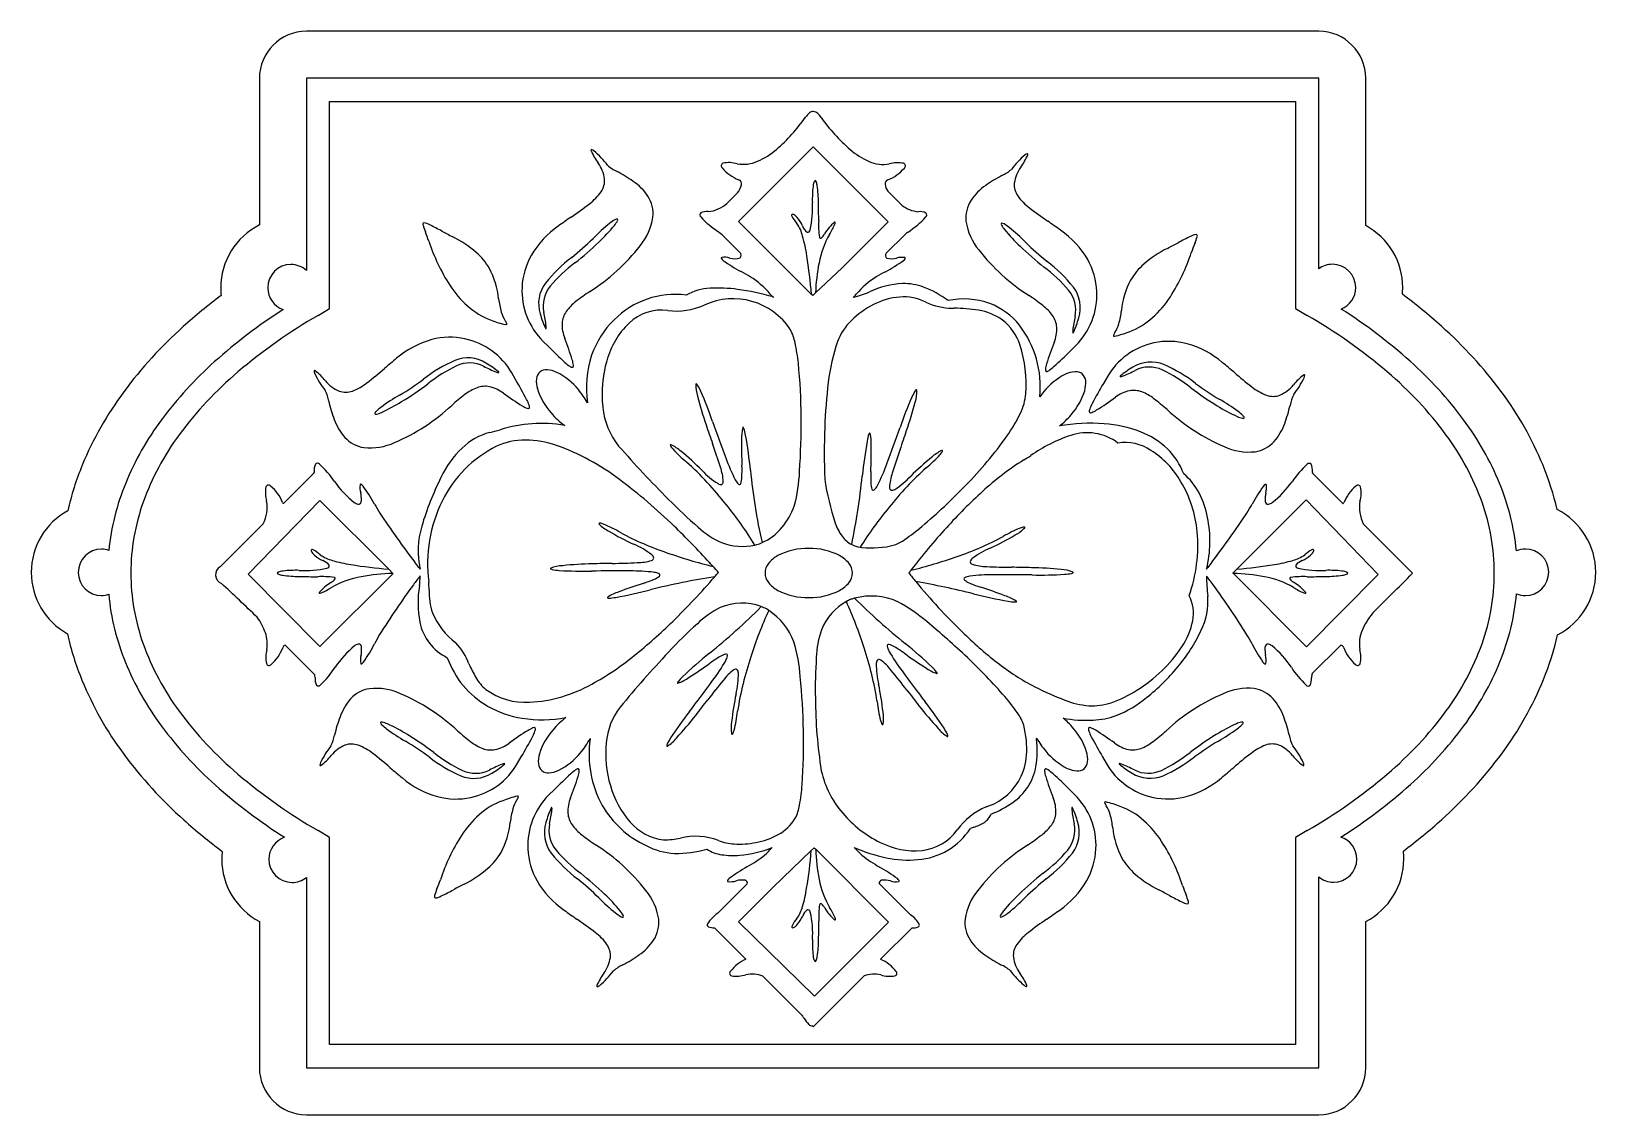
# Model space of a CAD drawing. Extents: x -0.04 to 8.28, y -0.08 to 5.68.
import ezdxf

# ---------------------------------------------------------------- set-up
doc = ezdxf.new("R2010")
doc.units = 0

msp = doc.modelspace()

# ---------------------------------------------------------------- linework, layer by layer
at = {"color": 7, "linetype": 'CONTINUOUS'}
for p, q in [((1.422981, 5.433589), (1.422981, 4.411334)), ((6.808538, 5.433589), (1.422981, 5.433589)), ((6.808538, 4.419999), (6.808538, 5.433589)), ((1.546314, 4.279194), (1.546314, 5.310255)), ((1.546314, 5.310255), (6.685204, 5.310255)), ((6.685204, 5.310255), (6.685204, 4.279194)), ((3.721571, 4.672417), (4.118103, 5.068951)), ((4.118103, 5.068951), (4.517185, 4.669871)), ((4.590006, 4.75912), (4.516013, 4.833113)), ((3.716382, 4.824206), (3.660154, 4.767978)), ((4.109711, 4.284274), (3.721571, 4.672417)), ((4.517185, 4.669871), (4.272893, 4.425578)), ((3.640739, 4.596271), (3.729091, 4.507921)), ((4.50721, 4.502919), (4.607729, 4.603439)), ((4.272893, 4.425578), (4.131446, 4.292138)), ((1.546314, 4.208387), (1.546314, 4.279194)), ((4.116216, 4.277769), (4.109711, 4.284274)), ((4.131446, 4.292138), (4.116216, 4.277769)), ((6.685204, 4.279194), (6.685204, 4.208387)), ((1.485164, 4.172685), (1.546314, 4.208387)), ((4.859029, 4.210785), (4.868087, 4.210528)), ((6.685204, 4.208387), (6.746356, 4.172685)), ((2.682009, 4.034524), (2.710255, 4.006842)), ((5.487833, 3.984948), (5.516079, 4.01263)), ((2.535437, 3.832227), (2.515849, 3.866591)), ((5.682239, 3.844696), (5.662651, 3.810333)), ((1.463641, 3.334626), (1.300357, 3.171344)), ((6.938466, 3.170739), (6.77531, 3.333894)), ((4.180342, 3.301953), (4.180342, 3.301953)), ((1.113649, 2.795469), (1.494782, 3.188519)), ((1.494782, 3.188519), (1.860717, 2.822588)), ((6.373353, 2.822902), (6.741381, 3.190927)), ((6.741381, 3.190927), (7.125278, 2.795024)), ((6.938775, 3.171134), (6.938466, 3.170739)), ((1.193743, 3.064728), (0.964936, 2.835923)), ((7.3074, 2.801807), (7.045417, 3.063789)), ((1.495181, 2.411024), (1.113649, 2.795469)), ((1.883729, 2.799576), (1.495181, 2.411024)), ((1.860717, 2.822588), (1.883041, 2.800263)), ((1.883043, 2.800264), (1.883729, 2.799577)), ((2.028032, 2.786903), (2.028032, 2.786903)), ((4.640346, 2.818882), (4.640346, 2.818883)), ((6.211418, 2.785671), (6.211418, 2.785671)), ((6.35226, 2.801808), (6.373353, 2.822902)), ((6.354077, 2.799991), (6.35226, 2.801808)), ((6.743616, 2.410453), (6.354077, 2.799991)), ((7.125278, 2.795024), (6.743616, 2.410453)), ((7.095438, 2.589846), (7.195628, 2.690037)), ((1.309403, 2.418762), (1.467288, 2.260874)), ((6.773547, 2.267953), (6.925064, 2.419471)), ((5.306885, 1.91827), (5.307276, 1.920599)), ((2.546681, 1.790184), (2.566269, 1.824548)), ((5.657724, 1.82501), (5.677316, 1.790638)), ((2.741092, 1.649936), (2.712842, 1.622251)), ((5.511156, 1.622705), (5.482901, 1.650395)), ((1.546314, 1.396566), (1.485167, 1.432267)), ((6.746354, 1.432267), (6.685204, 1.396566)), ((1.546314, 1.325758), (1.546314, 1.396566)), ((4.10895, 1.32642), (4.124101, 1.341002)), ((4.124101, 1.341002), (4.132171, 1.332932)), ((4.132171, 1.332932), (4.519097, 0.94601)), ((6.685204, 1.396566), (6.685204, 1.325758)), ((1.546314, 0.294701), (1.546314, 1.325758)), ((3.905879, 1.130959), (4.10895, 1.32642)), ((6.685204, 1.325758), (6.685204, 0.294701)), ((1.422981, 1.183709), (1.422981, 0.171369)), ((6.808538, 0.171369), (6.808538, 1.186828)), ((3.767967, 1.150021), (3.611249, 0.993302)), ((3.722513, 0.947591), (3.905879, 1.130959)), ((4.637123, 0.98496), (4.470547, 1.151534)), ((3.594059, 0.915907), (3.761456, 0.74851)), ((4.125396, 0.552309), (3.722513, 0.947591)), ((4.519097, 0.94601), (4.125396, 0.552309)), ((4.477924, 0.74786), (4.645531, 0.91547)), ((3.851507, 0.658456), (4.057595, 0.45237)), ((4.120014, 0.389951), (4.389952, 0.659888)), ((4.057595, 0.45237), (4.059147, 0.450073)), ((4.115272, 0.394689), (4.120014, 0.389951)), ((6.685204, 0.294701), (1.546314, 0.294701)), ((1.422981, 0.171369), (6.808538, 0.171369))]:
    msp.add_line(p, q, dxfattribs=at)
for centre, radius, start, end in [((4.178212, 5.156086), 0.122081, 129.897394, 144.983319), ((4.1207, 5.225931), 0.031615, 92.309, 131.123668), ((4.106492, 5.198137), 0.060776, 27.119514, 77.712766), ((3.25279, 5.817724), 1.015541, 311.349485, 324.371161), ((4.986693, 5.817795), 1.016298, 215.62379, 228.639069), ((2.9402, 5.051066), 0.003468, 88.239635, 225.498315), ((3.220494, 5.164454), 0.305544, 202.283874, 216.514102), ((2.930336, 5.023181), 0.032897, 48.155488, 72.35784), ((2.629621, 4.668422), 0.497949, 37.43225, 49.610566), ((3.668269, 5.350346), 0.39021, 293.314829, 310.890723), ((4.570776, 5.350099), 0.390437, 229.096628, 246.672066), ((5.568465, 4.646521), 0.497952, 130.388801, 142.566889), ((4.97761, 5.142561), 0.30553, 323.484411, 337.71464), ((5.267754, 5.001282), 0.032902, 107.640892, 131.841658), ((5.257889, 5.029171), 0.003467, 314.490086, 451.755645), ((2.823789, 4.872189), 0.187199, 8.05923, 36.161601), ((3.156817, 5.11785), 0.19725, 228.077344, 245.630226), ((2.691623, 4.214639), 0.81903, 55.001467, 62.056016), ((3.64419, 4.968026), 0.014668, 110.025962, 230.958609), ((3.800471, 5.095673), 0.216168, 220.030849, 248.895279), ((3.670934, 4.826514), 0.158508, 73.88697, 101.560987), ((3.746687, 5.166032), 0.189911, 260.372214, 293.596399), ((4.492236, 5.165619), 0.189939, 246.390359, 279.626887), ((4.438454, 5.095228), 0.216166, 291.10535, 319.970005), ((4.567991, 4.826073), 0.158508, 78.439013, 106.11303), ((4.594735, 4.967585), 0.014668, 309.041733, 429.973696), ((5.506472, 4.192744), 0.819034, 117.944469, 124.999018), ((5.04127, 5.095955), 0.19725, 294.369823, 311.92316), ((5.374303, 4.850297), 0.187202, 143.838885, 171.941708), ((2.755932, 4.99708), 0.288217, 306.874238, 324.634669), ((2.905201, 4.889634), 0.10431, 325.307053, 364.839006), ((2.993022, 4.640891), 0.296999, 33.926465, 55.467669), ((3.635575, 4.890398), 0.104457, 320.678013, 347.303024), ((3.715916, 4.872821), 0.022223, 345.982638, 432.403439), ((4.72089, 4.789661), 0.606674, 173.442309, 181.490431), ((4.164633, 4.861271), 0.046506, 140.722459, 182.866011), ((4.128019, 4.884102), 0.006639, 6.558484, 84.690711), ((4.041795, 4.849277), 0.099406, 8.274486, 20.974716), ((3.489416, 4.767673), 0.65778, 0.373149, 8.384189), ((4.522564, 4.872915), 0.021579, 106.896063, 186.130317), ((4.581897, 4.881012), 0.081456, 187.33637, 216.018071), ((5.205066, 4.618999), 0.296997, 124.532698, 146.073902), ((5.292892, 4.867741), 0.104314, 175.161583, 214.693091), ((1.794657, 6.223491), 1.846409, 304.157103, 307.900019), ((3.095857, 4.713077), 0.1714, 353.873439, 393.090132), ((3.540739, 4.905287), 0.181972, 276.316327, 311.012747), ((3.617233, 4.73945), 0.498379, 347.010032, 363.96152), ((-0.417535, 4.67512), 4.565744, 0.007286, 1.215299), ((4.693782, 4.891306), 0.168056, 231.86565, 264.668748), ((5.102232, 4.691182), 0.1714, 146.909868, 186.126561), ((5.442171, 4.975198), 0.288236, 215.366044, 233.126019), ((6.403498, 6.201652), 1.846494, 232.099562, 235.842477), ((2.049747, 4.657075), 0.007842, 99.654438, 217.022245), ((2.037217, 4.582779), 0.08279, 59.651263, 82.214725), ((5.937364, 0.219367), 5.44829, 124.756495, 125.636783), ((3.657801, 3.887367), 0.993052, 128.709546, 135.628544), ((3.174648, 4.489831), 0.220783, 120.158228, 128.644207), ((2.952185, 4.740991), 0.141256, 320.525856, 332.152873), ((3.076195, 4.664474), 0.020485, 86.228544, 127.482497), ((3.072215, 4.680198), 0.007116, 313.174307, 401.519825), ((2.958467, 4.741622), 0.311354, 320.428164, 351.348048), ((3.530024, 4.707267), 0.013905, 133.738876, 230.894836), ((3.552876, 4.651076), 0.073766, 83.865085, 116.111179), ((3.895853, 5.039658), 0.508033, 222.493578, 236.400732), ((4.009568, 4.704663), 0.005769, 77.264149, 232.068187), ((4.129872, 4.755755), 0.135775, 204.192906, 223.605141), ((3.990585, 4.659679), 0.054513, 37.68848, 68.188116), ((3.873204, 4.548131), 0.195108, 13.476291, 35.746245), ((3.893317, 4.570876), 0.186092, 24.695364, 41.017863), ((4.572846, 4.652378), 0.425277, 176.856268, 188.639866), ((4.387079, 4.483635), 0.240695, 130.046192, 149.381288), ((4.234189, 4.666301), 0.002537, 22.607207, 141.125156), ((4.216195, 4.666269), 0.020361, 333.470392, 362.836342), ((4.343081, 5.039214), 0.508026, 303.598497, 317.50588), ((4.68605, 4.650635), 0.073765, 63.888578, 96.134673), ((4.708902, 4.706825), 0.013905, 309.104973, 406.261315), ((5.239623, 4.719728), 0.311356, 188.652064, 219.571724), ((5.125874, 4.658305), 0.007116, 138.480175, 226.825693), ((5.121894, 4.642581), 0.020485, 52.517503, 93.771456), ((2.260236, 0.196829), 5.449096, 54.362972, 55.243031), ((2.324003, 4.729975), 0.291058, 195.46716, 202.960381), ((0.849127, 4.141846), 1.296838, 19.169762, 21.466558), ((1.181664, 2.830873), 2.032217, 61.750396, 63.795342), ((7.057964, 13.930564), 10.527049, 242.170778, 242.525324), ((1.930583, 4.051), 0.603863, 49.045815, 63.371014), ((3.042315, 4.245196), 0.489658, 124.787736, 149.855716), ((1.764484, 5.798271), 1.697158, 309.089147, 314.21237), ((2.320164, 5.257733), 0.957633, 313.45251, 320.700301), ((2.989051, 3.784933), 1.040657, 51.227647, 53.04251), ((4.13203, 4.672885), 0.073746, 199.207442, 231.614164), ((3.20589, 4.353385), 0.890077, 8.838886, 15.657134), ((4.089951, 4.627441), 0.012907, 253.27865, 359.926487), ((4.618498, 4.365411), 0.476589, 150.184866, 169.420744), ((4.15807, 4.588254), 0.005679, 177.602717, 310.659171), ((4.105517, 4.648376), 0.085532, 311.12394, 330.475875), ((3.875511, 4.814544), 0.391886, 327.22035, 336.323755), ((5.258541, 3.770939), 1.056698, 126.891227, 128.016736), ((5.245896, 4.719097), 0.141249, 207.848123, 219.475368), ((5.023443, 4.467943), 0.220777, 51.355678, 59.841886), ((5.877902, 5.23582), 0.957602, 219.299585, 226.547605), ((4.540293, 3.865497), 0.99303, 44.370633, 51.28986), ((5.155782, 4.223303), 0.48965, 30.144536, 55.212743), ((7.023033, 2.769037), 2.032405, 116.204597, 118.249543), ((6.167403, 4.521104), 0.082799, 97.785327, 120.348561), ((5.880611, 4.6683), 0.291062, 337.040877, 344.534556), ((6.154872, 4.595409), 0.007843, 322.980411, 440.347696), ((3.055368, 4.890792), 1.033138, 198.224551, 212.662293), ((2.096016, 4.243635), 0.349947, 30.687008, 48.829198), ((1.674381, 5.93088), 1.890449, 308.509851, 313.629637), ((2.370134, 5.185662), 1.048235, 302.319704, 322.205827), ((3.714876, 4.492805), 0.02075, 318.170897, 406.75737), ((4.520024, 4.491477), 0.017179, 138.237032, 234.216817), ((5.827952, 5.16377), 1.048235, 217.794397, 237.68052), ((6.523742, 5.909009), 1.890488, 226.370041, 231.489828), ((6.433566, 5.77633), 1.697098, 225.787484, 230.910936), ((6.27404, 3.98933), 0.603869, 116.62909, 130.954289), ((1.144299, 13.873472), 10.532194, 297.474569, 297.828886), ((5.149241, 4.82914), 1.033154, 327.337328, 341.774841), ((7.355566, 4.080157), 1.296911, 158.533824, 160.830392), ((1.340759, 4.319731), 0.123549, 90.00008, 179.998992), ((1.340436, 4.320668), 0.122613, 47.684171, 89.848988), ((2.022729, 4.221401), 0.424712, 5.371545, 28.220044), ((2.948211, 4.304111), 0.378713, 150.414051, 177.275538), ((3.299276, 3.866404), 0.770489, 127.092516, 141.684793), ((3.32457, 3.816417), 0.792014, 126.679772, 139.730917), ((3.633931, 4.476965), 0.003807, 111.391021, 218.54494), ((3.661893, 4.494276), 0.03667, 212.464081, 233.169945), ((3.648585, 4.385583), 0.096272, 73.216282, 99.592322), ((4.133652, 5.155407), 0.848849, 234.432707, 242.071759), ((3.70169, 4.552752), 0.079151, 251.354674, 291.219078), ((1.227897, 4.048309), 2.891459, 4.680974, 8.789787), ((5.139992, 4.257142), 1.009153, 168.814092, 178.012685), ((4.105296, 5.15493), 0.848807, 297.928229, 305.56751), ((4.536622, 4.560844), 0.08746, 252.264198, 287.238738), ((4.59034, 4.38514), 0.096273, 80.408213, 106.783347), ((4.577035, 4.493827), 0.036663, 306.835524, 327.543207), ((4.604994, 4.476523), 0.003806, 321.458034, 428.610857), ((4.873519, 3.794531), 0.792007, 40.268647, 53.319792), ((4.898813, 3.844512), 0.770486, 38.315002, 52.907279), ((5.249883, 4.282218), 0.378708, 2.72444, 29.586153), ((6.108609, 4.181966), 0.349954, 131.171248, 149.31321), ((6.881912, 4.321908), 0.122497, 90.136576, 126.797284), ((6.881616, 4.320857), 0.123548, 359.998957, 449.99826), ((2.658633, 4.642485), 0.565155, 213.176358, 227.935482), ((2.838134, 4.235365), 0.179956, 142.827668, 197.590086), ((2.84704, 4.223075), 0.164803, 140.294632, 192.042127), ((2.48865, 2.191731), 2.540964, 59.342493, 60.598404), ((3.544684, 3.991726), 0.454172, 40.386592, 58.157274), ((4.694209, 3.99132), 0.454124, 121.841673, 139.614633), ((4.619565, 3.8688), 0.47415, 93.006436, 115.153789), ((5.750182, 2.191554), 2.540687, 119.402608, 120.658748), ((4.59672, 4.020399), 0.321905, 70.161892, 90.360283), ((6.181892, 4.159736), 0.424714, 151.78038, 174.62888), ((1.340396, 4.319985), 0.123186, 180.116774, 250.759762), ((2.982526, 4.329025), 0.541221, 187.203463, 194.887155), ((2.952151, 4.305442), 0.382588, 177.502727, 225.082307), ((3.011166, 4.044478), 0.254194, 127.359838, 144.076539), ((3.636628, 3.246663), 1.267939, 123.83885, 127.947892), ((3.384801, 3.824829), 0.459249, 82.689387, 135.047145), ((3.582577, 4.031951), 0.284806, 92.392613, 119.290493), ((3.693068, 3.897111), 0.364082, 33.107756, 114.89179), ((3.616195, 3.597606), 0.720342, 81.964878, 93.622069), ((3.549246, 3.069385), 1.252757, 73.486786, 82.309871), ((3.945554, 4.325969), 0.067932, 216.038156, 235.575307), ((3.923834, 4.330004), 0.062344, 252.729459, 254.477863), ((4.238329, 4.697131), 0.43773, 282.326277, 294.237646), ((4.29337, 4.325526), 0.067933, 304.425959, 323.96038), ((4.611184, 3.895625), 0.37582, 94.784769, 117.145983), ((4.601454, 4.017359), 0.253699, 62.712308, 94.888076), ((4.534549, 3.859183), 0.494667, 52.414685, 69.725124), ((4.920204, 3.848761), 0.411079, 70.309748, 101.781917), ((4.561447, 3.224782), 1.267936, 52.051228, 56.16027), ((5.351048, 4.20118), 0.164804, 347.958186, 399.705245), ((5.359955, 4.21347), 0.179955, 342.41014, 397.172341), ((5.245934, 4.28355), 0.382591, 314.917912, 362.497053), ((5.545979, 4.580823), 0.565164, 312.064632, 326.823528), ((6.881751, 4.320944), 0.123414, 291.808875, 359.958351), ((2.809656, 1.83603), 2.808099, 122.525717, 131.886992), ((2.921281, 1.682776), 2.874382, 119.975276, 130.394777), ((2.535103, 4.505711), 0.380854, 227.946631, 250.106926), ((2.65704, 4.252851), 0.207332, 197.653293, 211.887174), ((3.068977, 4.285577), 0.415757, 194.570934, 205.911505), ((1.936842, 4.021781), 0.767393, 6.966695, 12.562463), ((2.9067, 4.122365), 0.123913, 144.900856, 175.845944), ((3.312659, 3.947363), 0.2533, 82.691565, 133.237902), ((3.391251, 4.559294), 0.363658, 262.674273, 294.113832), ((4.640636, 3.827891), 0.449555, 116.547384, 135.278187), ((4.867118, 4.573879), 0.363184, 245.717586, 268.723779), ((4.864435, 3.360796), 0.84974, 80.939795, 89.753726), ((4.951601, 3.904344), 0.299248, 54.440652, 81.032651), ((4.926328, 3.889457), 0.370784, 38.541756, 69.081693), ((5.186926, 4.022583), 0.254192, 35.924002, 52.640704), ((5.291387, 4.100471), 0.123915, 4.153765, 35.098853), ((6.261246, 3.999887), 0.767393, 167.437537, 173.033305), ((5.222085, 4.267357), 0.54123, 345.113395, 352.79663), ((5.669514, 4.44405), 0.38086, 289.892986, 312.053054), ((5.310203, 1.682725), 2.874445, 49.605338, 60.02461), ((5.417926, 1.830915), 2.814582, 48.17536, 57.562718), ((2.576862, 4.561548), 0.448028, 247.514102, 257.972712), ((2.418818, 4.102348), 0.074469, 20.35743, 33.388244), ((2.485112, 4.126807), 0.003808, 245.007616, 382.319447), ((2.696804, 4.103746), 0.001794, 175.133531, 332.590963), ((2.664937, 4.109376), 0.034076, 349.079611, 369.260036), ((2.975865, 4.123733), 0.192903, 177.739518, 202.490871), ((3.398624, 3.803279), 0.484288, 134.398302, 161.076446), ((3.444436, 3.817008), 0.438588, 134.113896, 164.837301), ((3.797022, 3.98526), 0.229491, 10.546643, 28.845289), ((4.544636, 3.916453), 0.31906, 134.447455, 158.31524), ((4.955728, 3.928803), 0.277163, 17.7514, 52.193571), ((4.78942, 3.793743), 0.537607, 354.291741, 397.42889), ((5.222223, 4.101838), 0.192903, 337.509129, 362.260482), ((5.533154, 4.087482), 0.034079, 170.739894, 190.92032), ((5.501285, 4.081852), 0.001794, 207.424678, 364.882109), ((5.129111, 4.263683), 0.415757, 334.088495, 345.429066), ((5.785804, 4.040679), 0.074471, 146.611984, 159.642341), ((5.62776, 4.499861), 0.448007, 282.02759, 292.486429), ((5.547575, 4.191188), 0.207338, 328.112634, 342.346743), ((2.220452, 3.57174), 0.489649, 105.406491, 130.474471), ((2.187413, 3.677731), 0.378708, 77.986124, 104.847611), ((2.185125, 3.674258), 0.382584, 30.180176, 77.759318), ((4.696492, 5.99182), 2.808073, 224.981841, 227.470213), ((1.197316, 3.425068), 1.717989, 17.316459, 21.329046), ((3.050517, 3.816626), 0.994678, 5.857857, 12.225904), ((5.236822, 3.698858), 1.044037, 161.256216, 173.50812), ((4.551307, 3.80434), 0.700292, 356.0191, 377.361519), ((7.000773, 3.403173), 1.717989, 158.670954, 162.683541), ((6.012961, 3.65237), 0.382578, 102.240544, 149.820563), ((5.719508, 4.06514), 0.003809, 157.685504, 294.998585), ((6.010673, 3.655839), 0.378706, 75.152056, 102.013543), ((5.977635, 3.549846), 0.489649, 49.525529, 74.593509), ((2.325348, 2.373295), 2.084772, 131.836502, 143.368193), ((5.377238, -0.252151), 5.448162, 129.625022, 130.50531), ((2.521409, 3.226868), 0.770483, 113.57739, 128.169667), ((2.281898, 3.766699), 0.179952, 57.671159, 112.434009), ((2.291523, 3.754958), 0.164801, 63.220483, 114.967761), ((2.174635, 3.55624), 0.415728, 49.351178, 60.692434), ((2.958686, 4.096869), 0.236924, 227.39713, 235.461046), ((2.70408, 3.89398), 0.139949, 5.637822, 17.655471), ((3.457045, 3.787446), 0.544701, 161.494003, 188.468056), ((3.60997, 3.756437), 0.614388, 163.422892, 186.706527), ((1.126843, 3.622957), 2.928075, 0.172325, 5.785959), ((5.494009, 3.872085), 0.139949, 162.344529, 174.362178), ((3.501596, 5.969926), 2.808073, 312.529787, 315.018159), ((5.916189, 3.744806), 0.179951, 67.565784, 122.328417), ((2.820849, -0.274045), 5.448162, 49.49469, 50.374978), ((5.904399, 2.371752), 2.087151, 36.653485, 48.226324), ((2.341998, 2.359649), 1.983475, 130.321628, 143.564654), ((1.496559, 3.877943), 0.032897, 182.899164, 207.101742), ((1.467083, 3.8755), 0.003467, 29.758286, 167.016341), ((1.916126, 4.078498), 0.497922, 205.650615, 217.829388), ((1.286124, 3.633285), 0.305532, 38.747122, 52.977579), ((0.624648, 5.281637), 1.846427, 307.361758, 311.104673), ((1.043532, 5.202661), 1.697201, 301.049693, 306.172686), ((2.563307, 3.189692), 0.792001, 115.530653, 128.581798), ((2.717747, 4.583994), 0.767389, 242.699234, 248.295002), ((2.447804, 3.902143), 0.034076, 246.001566, 266.181991), ((2.445141, 3.869892), 0.001794, 282.688115, 440.145957), ((0.110811, 2.416501), 2.807684, 27.79182, 30.280422), ((2.783332, 3.822139), 0.1372, 174.584924, 196.974741), ((2.701891, 3.830559), 0.055332, 132.422459, 175.306328), ((2.69902, 3.828109), 0.055333, 85.630525, 128.513287), ((2.694505, 3.746357), 0.137202, 63.962509, 86.351872), ((2.597793, 3.554981), 0.351619, 39.32588, 63.491516), ((2.838266, 3.917489), 0.021038, 228.617189, 272.495868), ((2.834098, 3.904756), 0.00972, 301.538438, 377.808658), ((5.617482, 3.544707), 0.351613, 116.50771, 140.6738), ((5.36399, 3.882861), 0.009719, 162.193, 238.463221), ((5.359822, 3.895595), 0.021038, 267.504132, 311.382811), ((5.239402, 4.074975), 0.236924, 304.538954, 312.60287), ((5.520776, 3.736082), 0.137199, 93.647901, 116.037718), ((5.516262, 3.817832), 0.055332, 51.485137, 94.368342), ((5.513392, 3.820279), 0.055333, 4.695165, 47.578592), ((5.752947, 3.847998), 0.001794, 99.859308, 257.307424), ((5.750285, 3.880248), 0.034076, 273.816059, 293.998077), ((6.023459, 3.534347), 0.41573, 119.308137, 130.649394), ((5.480378, 4.562031), 0.767313, 291.70439, 297.300617), ((5.906569, 3.733064), 0.164801, 65.032473, 116.780838), ((5.634779, 3.167803), 0.791998, 51.417447, 64.468821), ((5.676682, 3.204979), 0.770477, 51.830434, 66.422711), ((7.573439, 5.259728), 1.846415, 228.895027, 232.637942), ((6.911974, 3.611384), 0.305543, 127.023291, 141.253062), ((6.281937, 4.056623), 0.497952, 322.170493, 334.348581), ((6.731005, 3.853606), 0.003468, 12.984562, 150.243398), ((6.701529, 3.856052), 0.032897, 332.894245, 357.096824), ((5.889497, 2.359622), 1.983512, 36.435551, 49.678349), ((1.347395, 3.683001), 0.197242, 9.632166, 27.185959), ((1.669685, 3.942572), 0.187195, 219.100109, 247.202706), ((1.632104, 3.868279), 0.104309, 250.422437, 289.95439), ((1.566164, 4.039974), 0.288219, 290.627739, 308.387942), ((2.409883, 2.885535), 0.992969, 119.632984, 126.552441), ((0.938262, 5.32343), 1.890374, 301.632665, 306.752681), ((3.034919, 2.742958), 1.267919, 127.313684, 131.422726), ((2.422489, 3.550801), 0.25419, 111.18612, 127.902822), ((2.373738, 3.671642), 0.123911, 79.415852, 110.361166), ((2.354823, 3.605102), 0.192898, 52.771699, 77.523051), ((3.482991, 5.147455), 1.718057, 233.933324, 237.945681), ((2.987526, 3.887487), 0.351588, 197.445113, 221.612562), ((2.56133, 3.513927), 0.405935, 28.437792, 40.546861), ((3.659398, 3.797054), 0.164704, 176.51605, 199.386332), ((3.496889, 3.806156), 0.002097, 46.118289, 154.385873), ((3.484778, 3.789769), 0.022458, 31.53436, 52.843153), ((3.300801, 3.672309), 0.240731, 23.388043, 32.460785), ((1.65753, 2.950887), 2.035384, 18.827962, 23.66507), ((6.788238, 3.490448), 2.60926, 172.812739, 178.108218), ((4.864563, 3.641476), 0.240731, 147.539215, 156.611957), ((4.50597, 3.76622), 0.164701, 340.613546, 363.483829), ((4.680586, 3.758933), 0.02246, 127.151735, 148.460528), ((4.668476, 3.775322), 0.002097, 25.597541, 133.865126), ((4.968617, 3.778449), 0.282209, 333.448118, 355.38089), ((5.676076, 3.489514), 0.431952, 139.93608, 144.512946), ((5.227755, 3.877209), 0.351591, 318.387369, 342.555045), ((5.431952, 3.811861), 0.1372, 343.025259, 365.415076), ((8.087503, 2.394458), 2.807954, 149.719282, 152.207655), ((5.843266, 3.583205), 0.192902, 102.477286, 127.228639), ((5.824349, 3.649747), 0.123912, 69.638947, 100.584035), ((5.775602, 3.528908), 0.254188, 52.097853, 68.814554), ((7.259937, 5.301688), 1.890562, 233.247551, 238.36688), ((7.154524, 5.180727), 1.69715, 233.827303, 238.950525), ((6.631923, 4.018083), 0.288222, 231.612375, 249.372578), ((6.565983, 3.846386), 0.10431, 250.045721, 289.577452), ((6.528402, 3.920681), 0.187198, 292.797029, 320.8994), ((6.850698, 3.661108), 0.197247, 152.815359, 170.368924), ((2.339219, 3.903121), 0.819024, 193.206658, 200.261207), ((1.950204, 3.505998), 0.220778, 126.618797, 135.105005), ((1.424982, 4.527646), 0.957555, 294.561454, 301.809703), ((1.481927, 4.461051), 1.048234, 293.056707, 312.942603), ((2.646156, 3.8095), 0.139955, 237.606503, 249.623695), ((2.385186, 3.614885), 0.236905, 19.800851, 27.864996), ((2.602656, 3.686496), 0.00972, 237.450926, 313.716643), ((2.589282, 3.685704), 0.021036, 342.762743, 386.644072), ((3.38173, 3.719244), 0.383505, 185.169989, 219.100939), ((5.426457, 4.232349), 1.983881, 194.298514, 198.865299), ((6.507846, 2.920053), 2.035395, 156.335051, 161.172159), ((2.738895, 4.201528), 1.983897, 341.134457, 345.701242), ((5.608805, 3.66381), 0.021036, 153.356148, 197.237036), ((5.812902, 3.592991), 0.236905, 152.135004, 160.199149), ((5.551935, 3.7876), 0.139948, 290.375422, 302.392614), ((4.715096, 5.12556), 1.718057, 302.054319, 306.066676), ((5.163167, 2.721079), 1.267908, 48.576874, 52.685916), ((6.716148, 4.439155), 1.048224, 227.057721, 246.943844), ((6.773105, 4.505752), 0.957555, 238.190297, 245.438546), ((5.788205, 2.863641), 0.992969, 53.447559, 60.367016), ((5.858868, 3.881226), 0.819024, 339.738793, 346.793342), ((1.908342, 2.68291), 1.565392, 143.355266, 157.544171), ((1.850321, 3.720071), 0.296997, 199.79474, 221.335717), ((1.806353, 3.645634), 0.020486, 127.777262, 169.031659), ((1.792159, 3.653484), 0.007116, 213.743281, 302.088996), ((1.763907, 3.785023), 0.141247, 283.107498, 294.734972), ((2.671643, 2.877103), 0.720907, 79.971138, 107.566102), ((3.029904, 3.911638), 0.399438, 220.165701, 234.365337), ((12.230112, 6.508107), 9.158024, 198.574903, 199.235865), ((11.205267, 6.268263), 8.072293, 199.243546, 200.705027), ((0.42093, 3.593243), 3.634179, 356.051757, 360.607318), ((4.47679, 4.00612), 0.824093, 324.733619, 334.573962), ((5.179445, 3.907762), 0.408104, 307.658002, 319.684565), ((5.597439, 2.583241), 1.015541, 86.093068, 99.56016), ((5.595432, 3.664602), 0.00972, 226.282743, 302.549688), ((5.62344, 2.942114), 0.655731, 68.796674, 86.223099), ((6.434184, 3.763126), 0.141246, 245.26302, 256.890722), ((6.247888, 3.484115), 0.220767, 44.893733, 53.38017), ((6.405928, 3.63159), 0.007116, 237.917244, 326.261778), ((6.391734, 3.62374), 0.020485, 10.968008, 52.223071), ((6.347772, 3.698172), 0.29699, 318.664351, 340.205555), ((6.323378, 2.683064), 1.565175, 22.414279, 36.66688), ((1.875269, 2.70388), 1.403534, 143.554237, 160.239935), ((1.754351, 3.638985), 0.171401, 222.172001, 261.388471), ((1.761695, 3.779114), 0.311352, 263.914138, 294.833797), ((2.486511, 3.222646), 0.339006, 105.06989, 133.865293), ((1.873888, 5.693456), 2.206698, 283.749496, 285.24329), ((2.584356, 3.15808), 0.351644, 89.400892, 115.208879), ((2.58014, 2.969589), 0.540173, 71.33375, 89.16275), ((3.976766, 3.521009), 0.239274, 166.689403, 182.771092), ((6.448781, 3.480791), 2.711161, 179.394515, 182.269924), ((3.745872, 3.575752), 0.001984, 59.73294, 169.979649), ((3.737411, 3.56776), 0.013554, 16.134486, 45.730582), ((3.531163, 3.497699), 0.231364, 9.365779, 18.608304), ((0.932206, 3.043432), 2.869712, 6.115863, 9.870234), ((7.86424, 3.438491), 3.686428, 177.853191, 182.122608), ((7.233143, 3.0126), 2.869697, 170.129723, 173.884094), ((4.634202, 3.466866), 0.231364, 161.391696, 170.634221), ((4.427953, 3.536929), 0.013553, 134.276517, 163.872612), ((4.419491, 3.544919), 0.001983, 10.019901, 120.26751), ((4.188598, 3.490173), 0.239275, 357.22976, 373.311449), ((-3.039864, 6.237429), 8.072256, 339.294878, 340.756359), ((-4.064834, 6.477273), 9.158106, 340.76431, 341.425273), ((3.37743, 4.794357), 2.176824, 315.529378, 324.501208), ((5.753862, 2.745724), 0.831985, 108.576813, 125.018107), ((5.576132, 3.277141), 0.271636, 52.851752, 108.751192), ((5.77743, 3.247364), 0.249095, 56.190907, 98.603326), ((5.702995, 3.147022), 0.435922, 46.331278, 68.804402), ((6.44374, 3.617089), 0.171398, 278.610868, 317.827783), ((6.356253, 2.70388), 1.403534, 19.760065, 36.445763), ((2.593121, 3.101581), 0.500217, 133.059938, 155.382788), ((2.713935, 2.909071), 0.632227, 116.222149, 154.109865), ((2.335904, 2.314146), 1.239497, 52.658598, 70.334736), ((8.105672, 7.905059), 6.694806, 221.403788, 224.723273), ((3.361487, 3.481707), 0.002861, 57.488174, 226.43014), ((3.425106, 3.51259), 0.073405, 206.677279, 223.427491), ((3.283337, 3.305284), 0.195786, 47.406771, 65.982531), ((3.877561, 3.923893), 0.684853, 222.396152, 230.864508), ((2.431083, 2.248943), 1.552705, 45.099861, 50.637681), ((0.419979, 2.364941), 3.357816, 17.328492, 19.592748), ((4.586108, 3.750139), 0.990463, 199.823647, 207.132339), ((1.717034, 3.450012), 2.71071, 357.728577, 360.604445), ((7.74536, 2.334107), 3.357792, 160.407115, 162.671371), ((5.734216, 2.218148), 1.552634, 129.361382, 134.899431), ((4.287848, 3.893011), 0.684788, 309.135126, 317.604169), ((4.882015, 3.274463), 0.19577, 114.016028, 132.593154), ((4.740261, 3.481752), 0.0734, 316.571939, 333.32329), ((4.803876, 3.450872), 0.002862, 313.568563, 482.500728), ((4.285406, 4.958351), 1.823977, 301.528201, 302.911075), ((5.656079, 3.045407), 0.484561, 30.036538, 57.556056), ((5.758048, 3.208423), 0.353504, 20.056467, 45.91401), ((6.436397, 3.757222), 0.311352, 245.165522, 276.085181), ((1.517814, 3.330153), 0.054357, 172.529742, 175.279807), ((1.537515, 3.349982), 0.073764, 154.44315, 186.690143), ((1.43199, 3.341883), 0.032267, 351.689936, 359.121801), ((1.481107, 3.372289), 0.013905, 39.660802, 136.816191), ((1.152289, 3.003279), 0.508008, 34.153047, 48.060887), ((2.28603, 2.103666), 1.733637, 37.80909, 48.033266), ((3.842046, 3.64098), 0.42962, 222.853875, 237.756324), ((3.386088, 3.278384), 0.25452, 2.278115, 19.911422), ((3.095648, 3.343741), 0.644783, 357.054349, 362.637291), ((6.940433, 3.652429), 3.169389, 185.490673, 192.546825), ((3.226637, 3.372591), 0.820381, 344.840891, 357.933612), ((5.069688, 3.312919), 0.644756, 177.363507, 182.946678), ((3.579285, 3.719286), 0.990429, 332.867963, 340.176884), ((5.832469, 2.119115), 1.667889, 131.832861, 141.747092), ((4.779276, 3.24755), 0.25452, 160.088578, 177.721885), ((6.030621, 2.139549), 1.491387, 122.050262, 132.686113), ((5.88077, 3.07868), 0.326824, 27.2081, 50.167781), ((7.086645, 3.002819), 0.508026, 131.938334, 145.845716), ((6.757819, 3.371847), 0.013904, 43.179349, 140.338166), ((6.701404, 3.34954), 0.07377, 353.309259, 385.554231), ((6.808759, 3.341456), 0.034091, 180.860159, 188.285614), ((6.716107, 3.328845), 0.059418, 4.874573, 7.444983), ((1.646337, 2.793554), 1.280993, 157.641497, 174.216853), ((1.363232, 3.230228), 0.158511, 168.994338, 196.66813), ((1.221464, 3.255599), 0.014667, 39.595108, 160.528268), ((1.09533, 3.098075), 0.216183, 21.662559, 50.525183), ((2.01633, 3.604352), 0.544607, 215.450871, 231.570645), ((1.80392, 3.256848), 0.096265, 170.961092, 197.33894), ((1.712408, 3.270617), 0.003807, 52.010281, 159.161095), ((1.695364, 3.242484), 0.036676, 37.384294, 58.088795), ((1.038798, 2.7643), 0.84891, 28.484391, 36.123213), ((3.605495, 2.582114), 1.637743, 153.61422, 163.350017), ((1.410224, 1.033179), 2.819693, 45.717956, 53.492531), ((3.62714, 3.298307), 0.025156, 235.346183, 283.279834), ((3.624769, 3.287231), 0.01569, 301.291908, 364.644981), ((3.771887, 3.330776), 0.074617, 205.679938, 227.894042), ((3.726752, 3.280461), 0.007029, 225.852755, 345.553744), ((3.649033, 3.311177), 0.090547, 338.986348, 359.639246), ((5.630714, 3.522633), 1.467064, 188.651457, 198.036298), ((0.776727, 3.68641), 3.621804, 348.337061, 354.167138), ((4.516331, 3.280347), 0.090549, 180.362047, 201.015173), ((4.438612, 3.249629), 0.007029, 194.449684, 314.146368), ((4.39348, 3.299944), 0.074615, 312.103908, 334.31892), ((4.540593, 3.256398), 0.015688, 175.35712, 238.712313), ((4.538224, 3.267475), 0.025156, 256.721015, 304.654008), ((4.3233, 3.61016), 0.429639, 302.244743, 317.146507), ((2.76175, 5.353208), 3.007854, 310.044869, 316.148634), ((5.521623, 2.961067), 0.643201, 5.382879, 30.545286), ((7.200145, 2.763861), 0.848921, 143.877487, 151.516081), ((6.54356, 3.242046), 0.036672, 121.910911, 142.615412), ((6.526518, 3.270176), 0.003807, 20.835526, 127.993097), ((6.434998, 3.256411), 0.096273, 342.659476, 369.035289), ((6.222593, 3.603901), 0.544602, 308.430029, 324.550032), ((7.14359, 3.097643), 0.216173, 129.475713, 158.340142), ((7.01746, 3.255157), 0.014668, 19.469828, 140.40316), ((6.875691, 3.229782), 0.158514, 343.332775, 371.006341), ((6.585924, 2.793748), 1.280263, 5.658939, 22.315229), ((1.618514, 2.799877), 1.129449, 160.41954, 179.868182), ((1.017842, 3.151888), 0.196312, 333.641248, 369.640255), ((1.317198, 3.186668), 0.022723, 202.762632, 220.431936), ((1.162747, 3.065329), 0.173711, 37.610433, 37.855659), ((1.709916, 3.222651), 0.05521, 234.468446, 256.638731), ((1.700607, 3.181882), 0.013399, 255.081869, 316.95745), ((1.685661, 3.190199), 0.03028, 324.782413, 362.727209), ((1.553136, 3.19282), 0.162775, 359.584455, 372.538739), ((3.986719, 4.438133), 2.541278, 209.956579, 211.212261), ((2.818463, 2.852311), 0.751067, 153.696257, 187.349378), ((5.148021, 4.969227), 2.527463, 224.616741, 229.53082), ((2.165188, 1.943708), 1.927878, 31.500569, 39.363505), ((6.897536, 1.172513), 2.790048, 132.308624, 137.892025), ((5.73827, 3.00382), 0.487786, 11.172158, 27.375169), ((4.252164, 4.437783), 2.541364, 328.786491, 330.042173), ((6.553266, 3.189755), 0.030282, 177.269741, 215.213422), ((6.685789, 3.192382), 0.162775, 167.462813, 180.417097), ((6.538318, 3.18144), 0.0134, 223.043592, 284.919386), ((6.52901, 3.222206), 0.055209, 283.360929, 305.531895), ((6.920838, 3.186618), 0.023696, 319.19655, 337.189328), ((7.221359, 3.151467), 0.196579, 170.379775, 206.488772), ((6.613007, 2.799877), 1.129449, 0.131818, 19.58046), ((6.002142, 5.912145), 5.033471, 213.674488, 217.324838), ((3.650193, 3.294535), 0.392752, 320.83913, 339.666682), ((6.24723, 1.730829), 2.234514, 140.513077, 147.243167), ((5.589023, 2.971566), 0.64046, 346.605474, 371.415947), ((2.236495, 5.911918), 5.033831, 322.675194, 326.325314), ((2.489994, 2.919121), 0.472462, 163.745269, 191.753948), ((2.981961, 3.065068), 0.002861, 63.712867, 232.651691), ((3.120682, 3.199181), 0.195779, 224.157862, 242.734078), ((2.974871, 2.994704), 0.073407, 66.712521, 83.46296), ((2.744538, 2.428318), 0.684824, 59.277176, 67.745761), ((3.818921, 4.362991), 1.552623, 239.503672, 245.04172), ((3.851312, 4.431329), 1.604109, 241.845167, 251.445529), ((0.110913, -0.318122), 4.694291, 42.593483, 45.879972), ((3.827033, 3.393354), 0.471575, 227.361058, 245.534905), ((3.732397, 3.225307), 0.2853, 293.625323, 321.193858), ((4.49706, 3.159837), 0.276855, 199.284906, 215.88306), ((4.390333, 3.084338), 0.146137, 216.42634, 242.896909), ((3.880457, 4.019065), 1.266752, 304.982825, 310.133307), ((7.251274, 0.830369), 3.28194, 137.601538, 142.706741), ((4.373918, 4.40912), 1.602286, 288.566983, 298.158194), ((4.405532, 4.342433), 1.552623, 294.95828, 300.496328), ((5.479908, 2.40777), 0.684811, 112.253872, 120.722686), ((5.103775, 3.178622), 0.195777, 297.265154, 315.841825), ((5.249582, 2.974153), 0.073401, 96.537387, 113.288511), ((5.242493, 3.044511), 0.002862, 307.353688, 476.288241), ((5.372913, 2.94965), 0.792331, 340.224784, 365.196065), ((0.332973, 2.80594), 0.123546, 90.000544, 179.999456), ((0.33149, 2.807323), 0.122172, 70.702785, 89.304956), ((1.454301, 2.921459), 0.005769, 37.924618, 192.729494), ((1.499287, 2.940444), 0.054516, 201.812274, 232.311911), ((1.403211, 2.801156), 0.135774, 46.394745, 65.807208), ((2.997889, 2.55903), 0.429647, 52.386071, 67.287379), ((3.742225, 3.253915), 0.310143, 249.129654, 282.426542), ((3.742225, 3.253915), 0.310143, 282.426542, 284.20061), ((3.732397, 3.225307), 0.2853, 287.525354, 293.625323), ((4.088196, 2.591334), 0.342028, 88.825969, 117.406365), ((4.102213, 2.591335), 0.342028, 62.5936, 91.174221), ((4.390333, 3.084338), 0.146137, 242.896909, 261.24248), ((4.390333, 3.084338), 0.146137, 261.24248, 265.29443), ((4.429307, 3.430344), 0.494285, 264.082186, 284.315996), ((4.488624, 3.134064), 0.193184, 289.002901, 307.68635), ((5.226555, 2.53849), 0.429626, 112.712351, 127.614572), ((6.827425, 2.801153), 0.135777, 114.193019, 133.605027), ((6.731344, 2.940445), 0.054519, 307.688765, 338.187051), ((6.776333, 2.921459), 0.005769, 347.265747, 502.075787), ((7.90814, 2.806769), 0.123051, 89.943711, 113.057213), ((7.908262, 2.806273), 0.123548, 0.00124, 90.000152), ((0.988332, 2.792959), 0.048921, 118.570131, 248.998809), ((1.588088, 3.037707), 0.186089, 228.982023, 245.30475), ((1.607142, 3.051044), 0.187453, 233.95906, 255.905685), ((1.486082, 2.799), 0.073742, 38.385827, 70.793223), ((1.531523, 2.841077), 0.012907, 270.074154, 376.72071), ((1.791671, 3.663693), 0.827131, 253.842247, 260.778189), ((2.082353, 5.470353), 2.657026, 260.834363, 265.215123), ((0.9785, 2.069785), 1.291168, 36.179069, 37.74574), ((3.142427, 3.655594), 1.391625, 216.287644, 216.753802), ((2.788485, 2.676789), 0.164703, 90.756055, 113.62611), ((2.988302, 0.867883), 1.983904, 91.276912, 95.843698), ((3.19448, -6.301042), 9.155761, 90.905905, 91.567097), ((3.017549, 6.210724), 3.357304, 270.549116, 272.8136), ((3.181324, 3.111945), 0.25448, 270.230504, 287.865407), ((3.255203, 2.884852), 0.015686, 285.497291, 348.856303), ((3.245613, 2.878812), 0.02516, 6.86757, 54.79552), ((4.168321, 5.237643), 2.469777, 250.425725, 256.372174), ((7.093371, 6.125047), 4.806733, 222.803516, 223.156457), ((0.110913, -0.318122), 4.694291, 42.237391, 42.593483), ((0.110913, -0.318122), 4.694291, 41.716977, 42.237391), ((4.168321, 5.237643), 2.469777, 256.372174, 256.384289), ((3.946861, 2.800987), 0.084229, 141.523447, 178.987378), ((4.005907, 2.754243), 0.159537, 118.100592, 141.575198), ((4.184503, 2.754247), 0.159534, 38.424123, 61.898955), ((4.243547, 2.800987), 0.084229, 1.012734, 38.476441), ((4.05443, 5.22265), 2.47559, 283.657443, 289.581242), ((4.978836, 2.858257), 0.025155, 125.204788, 173.138878), ((4.969253, 2.864297), 0.015688, 191.151449, 254.505158), ((5.043135, 3.09143), 0.254521, 252.136807, 269.769887), ((5.206901, 6.190685), 3.35782, 267.187034, 269.45129), ((5.029912, -6.323472), 9.157636, 88.432842, 89.093804), ((5.236163, 0.84734), 1.983891, 84.156641, 88.723427), ((4.929423, 3.778382), 1.599229, 323.324899, 323.692508), ((7.26011, 2.069531), 1.290803, 142.252333, 143.824047), ((6.15447, 5.419771), 2.606077, 274.817932, 279.259403), ((6.442169, 3.649909), 0.812986, 279.317756, 286.278427), ((6.62438, 3.049455), 0.185645, 284.242494, 306.108045), ((6.699111, 2.841077), 0.012908, 163.280114, 269.925023), ((6.744551, 2.799002), 0.07374, 109.206328, 141.614622), ((6.642544, 3.03771), 0.186092, 294.695364, 311.017863), ((0.332977, 2.805941), 0.12355, 179.999874, 269.997808), ((1.618505, 2.805076), 1.12944, 180.131895, 199.580537), ((-6.664063, -5.505116), 11.242477, 45.890316, 47.22598), ((1.297692, 2.766397), 0.046504, 87.132992, 129.278538), ((1.274862, 2.80301), 0.00664, 185.31571, 263.444883), ((1.309687, 2.889233), 0.099406, 249.025284, 261.725514), ((1.39129, 3.441585), 0.657754, 261.615649, 269.626918), ((1.369301, 2.210162), 0.60665, 88.509484, 96.557836), ((1.419512, 3.313804), 0.498389, 266.038563, 282.989823), ((1.483794, 7.348374), 4.565554, 268.785271, 269.993284), ((1.506582, 2.358144), 0.425316, 81.360571, 93.143483), ((1.675333, 2.54395), 0.240698, 120.619825, 139.954693), ((1.510593, 2.825511), 0.085529, 299.520866, 318.873711), ((1.797796, 2.302794), 0.487146, 99.819983, 119.67881), ((1.570709, 2.772958), 0.00568, 319.343297, 452.399912), ((1.907845, 1.741036), 1.059518, 91.341323, 100.502847), ((4.051925, 1.183456), 2.582089, 141.611673, 142.918002), ((1.620673, 2.79239), 0.407396, 351.788336, 359.228214), ((1.693925, 2.717624), 0.381599, 359.265547, 365.807177), ((2.723979, 2.826223), 0.002097, 135.741037, 244.009348), ((2.735193, 2.843236), 0.022458, 237.299479, 258.608272), ((2.782115, 3.056415), 0.240737, 257.681975, 266.754488), ((2.893572, 4.847707), 2.03549, 266.476827, 271.313706), ((3.066829, -5.259744), 8.073489, 89.437173, 90.898425), ((4.045714, 0.167328), 2.71069, 107.870716, 110.746584), ((3.151631, 1.82292), 0.990451, 83.009226, 90.317918), ((3.019931, 3.362156), 0.644788, 287.505747, 293.088689), ((4.219718, -1.13302), 3.965352, 99.056912, 104.118973), ((3.264977, 2.731741), 0.074614, 62.247195, 84.46198), ((3.241074, 2.853828), 0.090547, 290.50272, 311.155391), ((3.296673, 2.791439), 0.007029, 304.590264, 424.288842), ((0.866873, 5.125218), 3.596102, 314.150768, 319.356454), ((0.866873, 5.125218), 3.596102, 319.356454, 319.833665), ((3.946862, 2.803963), 0.08423, 181.012153, 218.476306), ((4.005905, 2.850704), 0.159534, 218.424575, 241.899634), ((4.184505, 2.850701), 0.159531, 298.100818, 321.576104), ((4.243546, 2.803964), 0.08423, 321.523805, 358.987736), ((7.226506, 4.869619), 3.320628, 218.502544, 219.515874), ((7.251274, 0.830369), 3.28194, 142.746688, 143.0683), ((4.05443, 5.22265), 2.47559, 283.641687, 283.657443), ((4.582515, 2.874973), 0.080526, 313.845718, 314.651293), ((7.251274, 0.830369), 3.28194, 142.706741, 142.746688), ((4.6812, 2.775248), 0.059774, 133.115695, 134.765097), ((7.226506, 4.869619), 3.320628, 219.515874, 225.803081), ((3.880573, -1.725933), 4.550747, 76.122854, 80.076558), ((4.927781, 2.770883), 0.007029, 115.709846, 235.410318), ((4.98338, 2.833272), 0.090547, 228.844609, 249.49728), ((4.959479, 2.711186), 0.074614, 95.540727, 117.755058), ((5.204513, 3.341601), 0.644784, 246.912166, 252.495109), ((5.072815, 1.802356), 0.990458, 89.681603, 96.990295), ((5.157625, -5.280301), 8.073489, 89.101575, 90.562827), ((5.330872, 4.827042), 2.035382, 268.686519, 273.523627), ((5.435966, 2.656233), 0.164704, 66.373104, 89.243387), ((5.442339, 3.035853), 0.240731, 273.245397, 282.31814), ((5.489258, 2.82268), 0.022458, 281.397782, 302.707257), ((5.500474, 2.805667), 0.002097, 295.988578, 404.255254), ((4.283404, 1.253316), 2.462793, 37.129532, 38.477114), ((7.345207, 2.804314), 1.133942, 180.942072, 186.287715), ((6.325226, 1.761067), 1.039324, 79.23175, 88.409292), ((6.434618, 2.306882), 0.482713, 60.264497, 79.883097), ((6.659924, 2.772958), 0.00568, 87.600088, 220.656703), ((6.72004, 2.825509), 0.085526, 221.125029, 240.477875), ((6.724051, 2.358144), 0.425316, 86.856517, 98.639429), ((6.5553, 2.543947), 0.2407, 40.045765, 59.380634), ((6.811122, 3.313814), 0.498399, 257.010321, 273.961354), ((6.746839, 7.348326), 4.565507, 270.006722, 271.214735), ((6.839343, 3.441593), 0.657761, 270.373034, 278.384303), ((6.861334, 2.210179), 0.606633, 83.44205, 91.49063), ((6.932942, 2.766398), 0.046502, 50.720927, 92.866473), ((6.920947, 2.889238), 0.099411, 278.273828, 290.974058), ((6.955772, 2.803009), 0.006639, 276.559909, 354.689286), ((5.209316, 4.788156), 2.889211, 313.431973, 316.567002), ((6.613029, 2.805073), 1.129427, 340.419349, 359.868219), ((7.908259, 2.806278), 0.123551, 270.001229, 359.998771), ((0.331402, 2.80456), 0.122178, 270.736228, 288.97498), ((1.643863, 2.810827), 1.27855, 185.466835, 202.221378), ((1.492662, 2.696839), 0.002537, 128.87545, 247.392187), ((1.492695, 2.714832), 0.020361, 267.163545, 296.52972), ((1.344426, 3.055516), 0.391883, 293.675433, 302.778838), ((6.070474, -0.210579), 5.034072, 144.112874, 147.762765), ((2.592908, 2.643137), 0.576256, 170.907606, 190.205837), ((2.403938, 2.699581), 0.328708, 177.707021, 199.452429), ((3.026026, 2.671807), 0.001983, 120.171383, 230.41539), ((3.030616, 2.682502), 0.013553, 244.412784, 274.00933), ((3.156925, 2.473892), 0.239266, 107.370455, 123.452828), ((3.025374, 2.900255), 0.231355, 271.533033, 280.776016), ((2.556991, 5.496498), 2.8695, 280.270904, 284.025504), ((4.088194, 3.013622), 0.342033, 242.594522, 271.174467), ((4.102216, 3.013622), 0.342032, 268.825344, 297.405514), ((4.427712, 2.332058), 0.347895, 104.732149, 108.205305), ((4.427712, 2.332058), 0.347895, 66.026377, 104.732149), ((6.956939, 5.318811), 3.725104, 225.354548, 230.926267), ((5.667515, 5.476128), 2.869693, 255.974377, 259.728748), ((4.178558, 0.146364), 2.711135, 69.25285, 72.12826), ((5.067526, 2.453332), 0.23927, 56.547032, 72.628949), ((5.944752, 2.587885), 0.197416, 348.607984, 388.333424), ((5.86871, 2.652805), 0.350442, 333.328317, 364.470959), ((2.168174, -0.211197), 5.034401, 32.23725, 35.886912), ((6.886207, 3.05551), 0.391878, 237.220726, 246.324131), ((6.737938, 2.714834), 0.020363, 243.471419, 272.837595), ((6.737971, 2.696839), 0.002537, 292.607813, 411.12455), ((6.589086, 2.810509), 1.277147, 337.900324, 354.687465), ((7.908234, 2.80578), 0.123052, 247.299816, 270.012613), ((2.46139, 2.747173), 0.39956, 203.146388, 232.43794), ((3.83232, 2.19515), 0.471569, 116.12265, 134.296269), ((1.321841, 5.150294), 3.56917, 308.973552, 314.935551), ((3.740069, 2.351524), 0.290887, 69.322324, 113.368409), ((5.775537, 1.733852), 2.083371, 155.317356, 162.583692), ((3.740069, 2.351524), 0.290887, 63.347092, 69.322324), ((3.684773, 2.307967), 0.355877, 56.244974, 58.530659), ((3.684773, 2.307967), 0.355877, 21.065158, 56.244974), ((4.440115, 2.389516), 0.298672, 118.994992, 158.120883), ((4.440115, 2.389516), 0.298672, 113.918713, 118.994992), ((2.33734, 1.76209), 2.150229, 17.383982, 24.411512), ((4.183376, 1.925915), 0.820347, 48.862654, 61.955603), ((5.199081, 2.879703), 0.23136, 259.224049, 268.466574), ((5.193838, 2.661946), 0.013553, 265.990896, 295.586991), ((5.198428, 2.65125), 0.001983, 309.583259, 419.829968), ((7.372458, 2.358107), 0.361169, 140.086169, 157.584595), ((0.907674, 2.381061), 0.314356, 19.052384, 36.280785), ((2.293291, 2.59743), 0.273402, 191.904203, 243.803844), ((1.393726, 4.566212), 2.828053, 308.836785, 314.380788), ((5.198309, 0.658187), 2.527408, 132.126787, 137.040865), ((4.636282, 2.336865), 0.500916, 160.894901, 178.082281), ((2.423524, -0.270209), 3.634033, 46.189159, 50.74472), ((5.758072, 2.625805), 0.387908, 326.00983, 348.563759), ((1.875279, 2.901084), 1.403547, 199.760312, 216.445781), ((1.03453, 2.424993), 0.180109, 350.770336, 379.015824), ((1.317735, 2.398683), 0.021738, 112.537329, 162.788774), ((2.027523, 1.996858), 0.544592, 129.867841, 145.988071), ((1.711631, 2.370737), 0.055208, 104.798943, 126.969682), ((1.701302, 2.411256), 0.0134, 44.479193, 106.354987), ((1.686568, 2.402567), 0.030282, 358.708311, 396.652438), ((1.029477, 2.811945), 0.848613, 325.313037, 332.953234), ((4.016697, 1.213469), 2.539607, 150.222381, 151.479438), ((1.996391, 2.213468), 0.310009, 19.883633, 44.419316), ((3.231571, 2.198539), 0.82038, 3.723916, 16.816408), ((4.519229, 2.415235), 0.007029, 71.274488, 190.974099), ((4.586037, 2.425478), 0.074613, 188.929862, 211.144647), ((4.50241, 2.333375), 0.090549, 57.186695, 77.839139), ((2.791673, 0.205933), 2.869675, 46.954377, 50.708749), ((6.496684, 4.113449), 2.269719, 225.7046, 231.941883), ((5.396239, 2.864067), 0.867784, 319.746024, 334.866862), ((4.222183, 1.212981), 2.539669, 28.52096, 29.778016), ((7.209471, 2.811508), 0.848635, 207.046446, 214.686413), ((6.552358, 2.402124), 0.030283, 143.348008, 181.291243), ((6.537623, 2.410813), 0.0134, 73.645013, 135.520807), ((6.527298, 2.370296), 0.055205, 53.032405, 75.203826), ((6.211432, 1.996438), 0.544556, 34.011637, 50.133008), ((6.921701, 2.398593), 0.021147, 16.717165, 80.848572), ((7.210206, 2.424538), 0.185845, 157.443397, 188.938503), ((6.356242, 2.901088), 1.403549, 323.554095, 340.239564), ((1.36525, 2.354461), 0.158511, 164.768706, 192.442497), ((1.094132, 2.47984), 0.216165, 310.911732, 339.776386), ((1.80649, 2.3389), 0.09629, 164.099478, 190.469863), ((1.554157, 2.396614), 0.162771, 348.901222, 361.855506), ((2.626751, 2.512613), 0.48168, 199.464105, 240.128584), ((2.238803, 3.500792), 1.468242, 298.588083, 309.221876), ((8.238904, -2.190195), 6.693754, 136.93416, 140.254103), ((5.383854, 0.154676), 2.869499, 129.291137, 133.045737), ((3.948771, 1.800993), 0.644765, 120.228457, 125.811629), ((2.793088, 2.826102), 0.990424, 322.998447, 330.307368), ((3.673231, 2.281991), 0.090543, 102.161195, 122.814321), ((3.589603, 2.374087), 0.074615, 328.858022, 351.07258), ((3.656414, 2.363846), 0.007029, 349.026675, 468.724738), ((5.400597, 1.808262), 1.703846, 161.197246, 171.269771), ((6.488302, 2.19141), 2.358241, 176.055663, 181.337856), ((2.788615, 1.86259), 1.689987, 8.701529, 18.703601), ((4.479656, 2.322094), 0.025154, 133.539987, 181.476489), ((4.46909, 2.326169), 0.01569, 52.179334, 115.529649), ((4.331066, 2.131221), 0.254539, 36.91325, 54.545874), ((5.382573, 2.877502), 0.990444, 209.692617, 217.001309), ((4.226858, 1.85237), 0.644783, 54.187989, 59.770931), ((6.176406, 4.583903), 2.71112, 234.554159, 237.429569), ((2.928405, 0.223985), 2.927973, 41.01027, 46.623904), ((5.434507, 2.840709), 0.776335, 301.60062, 326.209481), ((6.684773, 2.396175), 0.162776, 178.145923, 191.100207), ((6.432441, 2.338457), 0.096285, 349.52986, 375.900923), ((7.144792, 2.4794), 0.216164, 200.223523, 229.088629), ((6.873678, 2.354022), 0.158507, 347.556653, 375.23067), ((1.906625, 2.921161), 1.563525, 202.322765, 216.653899), ((1.224164, 2.325543), 0.014668, 200.908007, 321.840654), ((1.381148, 2.243298), 0.087915, 1.676515, 11.531728), ((1.148669, 2.576075), 0.508033, 313.37539, 327.282316), ((1.715326, 2.322844), 0.003806, 202.256569, 309.412314), ((1.697603, 2.35052), 0.036647, 303.336631, 324.049543), ((2.931133, 2.596759), 0.700663, 203.363227, 210.0521), ((3.318275, 2.441473), 0.239266, 289.863738, 305.946111), ((3.581612, 2.081272), 0.231357, 132.541711, 141.784464), ((1.999458, 4.532136), 2.710682, 302.570787, 305.446655), ((3.844548, 2.079864), 0.254496, 125.452338, 143.086329), ((3.706552, 2.274784), 0.015688, 64.460839, 127.817093), ((3.291562, 2.263078), 0.429627, 346.028747, 360.930511), ((3.695983, 2.270704), 0.025157, 358.522589, 406.453609), ((0.433307, 1.896825), 3.634291, 1.050243, 5.605574), ((4.884058, 2.314456), 0.429605, 179.067721, 193.970627), ((1.943399, 0.148425), 3.357875, 37.231366, 39.495621), ((11.113145, 7.040516), 8.0734, 216.120015, 217.581267), ((4.857374, 2.492871), 0.239276, 234.053944, 250.135405), ((4.594033, 2.132658), 0.231358, 38.216695, 47.45922), ((4.765528, 2.266947), 0.013555, 11.097076, 40.693397), ((4.776848, 2.269656), 0.001984, 246.84284, 357.089549), ((5.839128, 3.261327), 1.193437, 231.579453, 243.046219), ((5.188413, 3.022262), 1.128696, 308.623331, 320.434358), ((6.541324, 2.350079), 0.036649, 215.951026, 236.6628), ((6.5236, 2.322401), 0.003807, 230.585123, 337.741416), ((7.090264, 2.575635), 0.508039, 212.717439, 226.624137), ((6.865478, 2.241506), 0.09566, 163.950492, 177.649161), ((7.014761, 2.325102), 0.014667, 218.160367, 339.091646), ((6.3275, 2.91975), 1.560616, 323.432312, 337.797461), ((1.542478, 2.239118), 0.073763, 174.747762, 206.99498), ((1.486649, 2.215405), 0.013905, 224.625796, 321.779281), ((1.785182, 2.01779), 0.1714, 98.611071, 137.827986), ((1.792527, 1.87766), 0.311352, 65.165862, 96.085522), ((2.522989, 2.360605), 0.229122, 210.048388, 230.599668), ((2.588044, 2.469734), 0.355251, 233.665276, 273.46009), ((2.569023, 2.873783), 0.759729, 273.052883, 299.347501), ((3.410113, 2.215557), 0.013553, 139.303101, 168.899197), ((3.398795, 2.218267), 0.001984, 182.896149, 293.141596), ((-2.936529, 6.988365), 8.072165, 322.418785, 323.880266), ((6.231808, 0.09736), 3.357334, 140.503743, 142.768227), ((2.946806, 1.895208), 1.552752, 6.186994, 11.724584), ((11.875487, 7.767724), 9.160164, 217.589239, 218.249972), ((6.093047, 3.766495), 1.758826, 243.132283, 248.82654), ((5.481392, 2.743408), 0.668984, 289.472334, 302.547237), ((6.43147, 1.878116), 0.31135, 83.914194, 114.833853), ((6.438816, 2.018245), 0.171399, 42.172329, 81.389021), ((6.752276, 2.214963), 0.013905, 218.22251, 315.377899), ((6.696446, 2.238676), 0.073763, 333.006506, 365.253499), ((1.881151, 1.936707), 0.296992, 138.664613, 160.205818), ((1.512777, 1.195737), 1.048213, 47.057475, 66.943825), ((2.655011, 2.562099), 0.538667, 240.14363, 261.057927), ((3.374849, 1.870468), 0.357727, 142.20779, 175.490317), ((-3.698549, 7.715344), 9.158531, 321.749873, 322.410835), ((5.228782, 1.843851), 1.552695, 168.276115, 173.813935), ((6.699822, 2.151532), 2.569164, 180.338576, 188.98476), ((5.140287, 2.189387), 0.68484, 185.961108, 194.429464), ((6.246039, 3.317018), 1.983883, 217.959414, 222.5262), ((3.110999, 0.863597), 2.035484, 33.159368, 37.996247), ((4.386499, 1.493601), 0.994593, 34.570048, 40.938324), ((5.623284, 2.545682), 0.450763, 248.458125, 265.110994), ((5.603867, 2.406759), 0.310781, 266.494949, 288.873643), ((5.509697, 2.600393), 0.598687, 291.592801, 309.802631), ((6.711224, 1.196192), 1.048215, 113.056307, 132.942658), ((6.342847, 1.937157), 0.296995, 19.795071, 41.336275), ((2.342028, 3.245334), 1.983515, 216.435466, 229.678264), ((2.370053, 1.753661), 0.819022, 159.739338, 166.793886), ((1.822993, 2.003291), 0.007116, 57.912087, 146.255637), ((1.837186, 2.011142), 0.020484, 190.970421, 232.224818), ((1.794733, 1.871741), 0.14126, 65.263591, 76.890151), ((1.455773, 1.129048), 0.957645, 58.190641, 65.438203), ((2.678166, 2.725628), 0.703812, 261.265113, 280.267254), ((3.042102, 1.708985), 0.402392, 126.347371, 139.760105), ((5.064644, 0.812205), 2.035484, 142.003753, 146.840632), ((1.929514, 3.265694), 1.983992, 317.474149, 322.040705), ((3.878275, 1.979132), 0.195785, 170.583268, 189.159256), ((3.035366, 2.137981), 0.684826, 345.571637, 354.040222), ((4.548462, 2.035739), 0.073409, 193.395072, 210.145056), ((4.487796, 1.99939), 0.002862, 190.394337, 359.333413), ((4.297371, 2.030518), 0.195782, 350.841653, 369.417641), ((5.020422, 1.922257), 0.229474, 17.950602, 36.249703), ((5.57312, 2.716618), 0.697439, 259.75069, 272.834273), ((5.184175, 1.709568), 0.415955, 40.408085, 50.452017), ((5.584414, 2.468002), 0.44857, 272.963686, 288.94115), ((6.768212, 1.129529), 0.957615, 114.561683, 121.809474), ((6.429264, 1.872206), 0.14125, 103.11027, 114.737287), ((6.401005, 2.003745), 0.007116, 33.743674, 122.088602), ((6.386811, 2.011594), 0.020485, 307.780754, 349.034929), ((5.853946, 1.754116), 0.819022, 13.206114, 20.260662), ((5.889492, 3.245334), 1.983515, 310.321736, 323.564534), ((2.327681, 3.233862), 2.087996, 216.64029, 228.263878), ((1.378215, 1.973776), 0.197256, 332.815441, 350.367639), ((1.981042, 2.150782), 0.220784, 224.895109, 233.381088), ((2.440771, 2.771315), 0.993061, 233.447642, 240.366411), ((0.969071, 0.333287), 1.890436, 53.247804, 58.367591), ((3.06574, 2.913803), 1.2679, 228.577361, 232.686403), ((3.513837, 0.509305), 1.718077, 122.054447, 126.066804), ((0.141395, 3.240422), 2.807974, 329.71951, 332.207883), ((2.676995, 1.847274), 0.139959, 110.378171, 122.395135), ((2.416012, 2.04189), 0.236912, 332.135699, 340.199844), ((2.633489, 1.97028), 0.00972, 46.283357, 122.549074), ((2.620115, 1.971072), 0.021036, 333.355707, 377.237478), ((2.997823, 1.735431), 0.351608, 138.388466, 162.555009), ((2.57688, 2.104336), 0.398901, 319.46951, 332.851181), ((3.494003, 1.839124), 0.567589, 171.805164, 208.687419), ((3.08113, 1.946387), 0.151226, 189.158558, 189.629758), ((2.759832, 1.892006), 0.174641, 9.233236, 9.586407), ((3.561518, 1.792901), 0.240731, 146.561715, 155.634229), ((3.260878, 2.024799), 0.164713, 299.692785, 322.561706), ((3.687847, 1.948001), 0.002861, 180.666049, 349.604496), ((3.627185, 1.984352), 0.073406, 329.852, 346.602896), ((1.139949, 1.887558), 2.928022, 355.871373, 361.485007), ((4.91475, 2.076179), 0.164697, 217.438708, 240.309445), ((4.614116, 1.844302), 0.240733, 24.362885, 33.435627), ((4.83345, 1.935183), 0.002097, 262.429163, 370.694203), ((4.813106, 1.934014), 0.022459, 3.979363, 25.287928), ((4.764035, 1.867192), 0.491074, 356.014395, 374.841719), ((4.824656, 1.854736), 0.486396, 350.414979, 367.5055), ((4.954148, 1.981065), 0.358268, 350.283426, 350.935221), ((5.665731, 2.120662), 0.407978, 208.719528, 220.558212), ((5.238023, 1.745713), 0.3516, 17.444425, 41.611422), ((5.603879, 1.971526), 0.021033, 162.760944, 206.64647), ((5.590509, 1.970733), 0.009721, 57.45343, 133.71321), ((5.807959, 2.042334), 0.236882, 199.799744, 207.864347), ((5.547, 1.84772), 0.139967, 57.605208, 69.621486), ((8.082259, 3.240687), 2.807581, 207.791911, 210.280512), ((4.710105, 0.509707), 1.718151, 53.932777, 57.944905), ((5.158244, 2.91427), 1.267919, 307.313684, 311.422726), ((7.254939, 0.333729), 1.890452, 121.632499, 126.752286), ((5.783238, 2.771757), 0.993046, 299.633353, 306.552351), ((6.242958, 2.151235), 0.220784, 306.618912, 315.104891), ((6.84577, 1.974229), 0.197242, 189.632166, 207.185959), ((5.906722, 3.231282), 2.084167, 311.795378, 323.445483), ((1.946937, 1.578287), 0.497896, 142.169808, 154.349267), ((1.316957, 2.02349), 0.305532, 307.022421, 321.252878), ((1.700518, 1.714203), 0.187195, 112.797294, 140.899891), ((1.662937, 1.788495), 0.10431, 70.045721, 109.577452), ((1.596997, 1.616805), 0.288216, 51.611741, 69.371944), ((0.655509, 0.37517), 1.846384, 48.895462, 52.638377), ((1.074408, 0.454167), 1.697135, 53.827408, 58.950631), ((2.594136, 2.467068), 0.791986, 231.417649, 244.469022), ((2.453324, 2.105973), 0.25419, 232.09691, 248.813383), ((2.404571, 1.985135), 0.123913, 249.639059, 280.583923), ((2.385658, 2.05167), 0.192895, 282.476611, 307.227964), ((2.793613, 1.800783), 0.137204, 163.025481, 185.415071), ((2.608075, 2.067935), 0.351612, 296.508205, 320.674522), ((3.601735, 1.840221), 0.586418, 174.287052, 196.667335), ((3.342192, 1.883793), 0.002097, 169.290665, 277.562793), ((3.362535, 1.882624), 0.022458, 154.711844, 176.020865), ((4.927369, 1.857047), 0.327432, 332.737202, 355.798753), ((5.627764, 2.078215), 0.351614, 219.325896, 243.491986), ((5.44223, 1.81106), 0.1372, 354.584924, 376.974741), ((5.838341, 2.052125), 0.192897, 232.771585, 257.523165), ((5.819426, 1.985584), 0.123909, 259.415926, 290.361239), ((5.770674, 2.106427), 0.25419, 291.18612, 307.902822), ((5.629859, 2.467537), 0.792001, 295.530653, 308.581798), ((7.149558, 0.454659), 1.697084, 121.049151, 126.172603), ((7.568417, 0.375712), 1.846271, 127.361508, 131.104652), ((6.626996, 1.617262), 0.288211, 110.627382, 128.387813), ((6.56106, 1.788948), 0.10431, 70.422659, 109.954168), ((6.523479, 1.714654), 0.187198, 39.1006, 67.202971), ((6.907048, 2.023947), 0.305539, 218.746824, 232.976823), ((6.277015, 1.578716), 0.49795, 25.650958, 37.829045), ((1.527393, 1.778829), 0.032898, 152.894359, 177.096711), ((1.497916, 1.781275), 0.003467, 192.983112, 330.242261), ((5.407287, 5.908037), 5.446977, 229.494849, 230.375367), ((2.552242, 2.429904), 0.770479, 231.830183, 246.42246), ((2.322356, 1.90182), 0.164804, 245.032336, 296.779395), ((2.215962, 1.982507), 0.382575, 282.240393, 329.820632), ((2.748606, 1.072744), 0.767434, 111.705861, 117.301172), ((2.205439, 2.100571), 0.415774, 299.308651, 310.648536), ((2.478637, 1.75463), 0.034078, 93.818804, 113.997638), ((2.475974, 1.786883), 0.001794, 279.866214, 437.332276), ((2.712168, 1.792364), 0.055331, 184.694296, 227.578165), ((2.7093, 1.794813), 0.055333, 231.483894, 274.366878), ((2.704785, 1.876559), 0.137196, 273.647674, 296.037945), ((2.989509, 1.559912), 0.236913, 124.537495, 132.60164), ((2.869099, 1.739288), 0.021036, 87.504241, 131.385129), ((2.734907, 1.762796), 0.139955, 342.344757, 354.361949), ((2.86493, 1.75202), 0.00972, 342.188402, 418.455551), ((4.664791, 1.862448), 0.514968, 192.578342, 220.975728), ((5.014399, 1.824682), 0.294304, 326.908816, 350.033435), ((5.359068, 1.752474), 0.009721, 121.553346, 197.814968), ((5.489099, 1.763251), 0.139963, 185.638394, 197.6549), ((5.354899, 1.739743), 0.021035, 48.617865, 92.502066), ((5.234496, 1.560392), 0.236889, 47.395987, 55.46059), ((5.531055, 1.88684), 0.137199, 243.962282, 266.352099), ((5.526541, 1.805087), 0.05533, 265.63152, 308.515832), ((5.523672, 1.802642), 0.055331, 312.420342, 355.304653), ((6.008039, 1.982967), 0.382581, 210.179807, 257.759387), ((5.748024, 1.787336), 0.001794, 102.676697, 260.124813), ((5.745365, 1.755088), 0.034072, 66.005428, 86.187445), ((6.01854, 2.100987), 0.415733, 229.350035, 240.691292), ((5.475444, 1.073302), 0.767317, 62.698687, 68.294914), ((5.901642, 1.902273), 0.164802, 243.220599, 294.967658), ((5.671755, 2.430362), 0.770484, 293.577302, 308.169351), ((2.816711, 5.908427), 5.446928, 309.625074, 310.505591), ((6.726082, 1.781729), 0.003468, 209.757071, 347.014969), ((6.696606, 1.779283), 0.032897, 2.903176, 27.105755), ((2.816832, 3.778328), 2.819916, 228.211825, 237.630071), ((2.921341, 3.922239), 2.874467, 229.605105, 240.024378), ((2.251288, 2.085037), 0.489652, 229.525417, 254.593397), ((2.312732, 1.890079), 0.179954, 247.565832, 302.32825), ((4.727304, -0.334974), 2.808007, 132.530422, 135.018795), ((1.228041, 2.231739), 1.7181, 338.671227, 342.683584), ((3.517228, 1.805315), 0.495535, 195.603345, 221.399339), ((3.068434, 1.749601), 0.99461, 349.431447, 355.799723), ((4.944613, 1.855173), 0.311308, 287.667224, 331.589857), ((6.996035, 2.232225), 1.718185, 197.316688, 201.328816), ((3.496961, -0.334284), 2.807652, 44.981797, 47.470399), ((5.911263, 1.890532), 0.179954, 237.672813, 292.434365), ((5.972711, 2.085492), 0.489652, 285.406603, 310.474583), ((5.310179, 3.922234), 2.874463, 299.975686, 310.394958), ((5.417203, 3.775036), 2.815804, 302.410576, 311.847354), ((2.218248, 1.979041), 0.378706, 255.152056, 282.013543), ((2.596772, 1.233173), 0.380858, 109.893208, 132.053503), ((2.638517, 1.177362), 0.448001, 102.026597, 112.485665), ((2.718714, 1.486032), 0.207339, 148.113408, 162.34706), ((2.480479, 1.636538), 0.074474, 326.613402, 339.643988), ((2.546779, 1.612079), 0.003809, 337.687223, 474.996865), ((2.982982, 1.351333), 0.382586, 134.917558, 182.497138), ((3.006694, 1.533044), 0.192899, 157.509576, 182.261155), ((4.856117, 2.045501), 0.56579, 291.729646, 304.958738), ((4.998535, 1.840844), 0.316457, 305.057449, 326.025383), ((5.217304, 1.533498), 0.192899, 357.738845, 382.490424), ((5.241016, 1.351788), 0.382585, 357.502689, 405.082269), ((5.673257, 1.581244), 0.003809, 65.01549, 202.323257), ((5.581555, 1.146614), 0.44791, 67.514646, 77.975772), ((6.005748, 1.979492), 0.378703, 257.98667, 284.848383), ((2.7203, 1.096405), 0.565153, 132.064818, 146.823942), ((3.044193, 1.409859), 0.541221, 165.112845, 172.796537), ((3.099855, 1.371172), 0.415807, 154.088, 165.427427), ((1.967686, 1.635005), 0.767385, 347.436653, 353.032422), ((2.727638, 1.553028), 0.001794, 27.429541, 184.877246), ((2.695774, 1.547399), 0.034074, 350.739168, 370.921185), ((2.937531, 1.53441), 0.123911, 184.154347, 215.099435), ((3.456793, 1.835383), 0.533349, 210.253951, 244.913864), ((3.819447, 1.602638), 0.22948, 332.811737, 351.110838), ((4.7415, 1.917536), 0.609068, 220.156285, 244.051501), ((5.179334, 1.223012), 0.363666, 112.68322, 144.12098), ((4.962925, 1.567988), 0.113361, 305.915365, 334.908583), ((5.286466, 1.534863), 0.123912, 324.900743, 355.846056), ((5.528223, 1.547853), 0.034072, 169.079086, 189.260422), ((6.256323, 1.63546), 0.767395, 186.967448, 192.563217), ((5.496361, 1.553482), 0.001794, 355.121041, 512.572171), ((5.124151, 1.371639), 0.415795, 14.57115, 25.910806), ((5.739561, 1.60571), 0.07448, 200.359379, 213.389279), ((5.501328, 1.455197), 0.207335, 17.653407, 31.88706), ((5.175884, 1.379032), 0.541182, 7.203385, 14.887535), ((5.623264, 1.202341), 0.380858, 47.946497, 70.106792), ((2.084401, 1.517484), 0.424707, 331.779759, 354.628258), ((2.868966, 1.42141), 0.179956, 162.410589, 217.172574), ((2.877876, 1.433701), 0.164806, 167.958104, 219.704946), ((3.041998, 1.612298), 0.254193, 215.923561, 232.640035), ((3.357692, 1.661887), 0.281023, 220.973936, 262.929832), ((3.812579, 1.628696), 0.248306, 298.857389, 328.182308), ((4.646863, 1.64533), 0.368691, 274.598741, 326.746418), ((4.668316, 1.591072), 0.266104, 276.449825, 324.39488), ((5.907644, -0.972591), 2.596736, 111.076515, 111.517921), ((4.888298, 1.707968), 0.271371, 288.369888, 301.334909), ((5.182002, 1.612748), 0.254189, 307.359851, 324.076553), ((5.346123, 1.434157), 0.164806, 320.294572, 372.041414), ((5.355032, 1.421862), 0.179955, 322.828, 377.590201), ((6.13564, 1.486653), 0.424711, 185.371855, 208.220127), ((5.499725, 1.065563), 0.565167, 33.176215, 47.935111), ((1.346142, 1.279805), 0.12315, 108.485755, 179.873344), ((3.117046, 0.848087), 1.033151, 147.337727, 161.77524), ((2.979044, 1.352665), 0.378713, 182.724462, 209.585949), ((3.66746, 2.4101), 1.267927, 232.051738, 236.160781), ((2.400974, 0.471118), 1.048228, 37.794272, 57.680623), ((3.404258, 1.689487), 0.379211, 242.756123, 266.572444), ((3.322807, 1.840152), 0.457152, 270.037017, 281.296196), ((3.39222, 1.895928), 0.58507, 268.958553, 285.992551), ((3.494796, 1.06459), 0.33749, 69.153441, 104.139175), ((3.656725, 1.491791), 0.18902, 236.868557, 262.555925), ((3.706088, 1.596066), 0.234533, 247.119021, 268.039228), ((3.727061, 1.824531), 0.463768, 266.41515, 280.793311), ((3.684503, 1.878455), 0.578445, 274.328608, 291.897666), ((3.745856, 1.747141), 0.384248, 280.201351, 299.047115), ((3.586365, 1.621657), 0.420554, 302.822772, 318.272852), ((5.136536, 1.368758), 1.005003, 182.04292, 191.244717), ((4.653295, 1.62206), 0.421661, 221.384538, 237.155585), ((4.682427, 2.120565), 0.850599, 246.034616, 258.152369), ((4.661393, 1.734557), 0.409562, 242.927555, 275.157248), ((5.823031, 0.471565), 1.048237, 122.319597, 142.20572), ((4.556537, 2.410567), 1.267939, 303.83885, 307.947892), ((5.244957, 1.353116), 0.378709, 330.414251, 357.275964), ((5.103002, 0.817257), 1.03314, 18.22475, 32.662492), ((6.887803, 1.280919), 0.123147, 0.130913, 71.721947), ((1.346541, 1.280079), 0.123549, 180.00074, 269.99926), ((2.157673, 1.495256), 0.349958, 311.171362, 329.313096), ((3.330105, 1.790368), 0.770484, 218.315211, 232.907488), ((3.355393, 1.840343), 0.791997, 220.268751, 233.320124), ((3.691723, 1.711837), 0.411793, 261.694059, 275.076644), ((2.464643, 3.420199), 2.540186, 300.838856, 302.095454), ((1.486863, 1.546659), 2.63132, 350.787546, 355.198776), ((5.77433, 3.419802), 2.540249, 237.904205, 239.160804), ((4.626096, 1.841532), 0.565948, 257.934042, 275.101823), ((4.8686, 1.840793), 0.791996, 306.680325, 319.731699), ((4.893893, 1.790826), 0.770487, 307.092307, 321.684584), ((6.062367, 1.46442), 0.349958, 210.686172, 228.827907), ((6.887398, 1.281203), 0.123551, 270.000801, 359.998735), ((1.346082, 1.278907), 0.122377, 270.213978, 308.93044), ((0.910865, 1.596995), 1.296755, 338.534092, 340.831118), ((1.992231, 1.687905), 0.60389, 296.629635, 310.954377), ((3.073147, 1.411577), 0.489656, 210.144085, 235.212066), ((1.795345, -0.14145), 1.697106, 45.787202, 50.910654), ((1.705203, -0.274127), 1.890473, 46.370553, 51.490339), ((3.666495, 1.165084), 0.003806, 142.905115, 250.059764), ((3.694872, 1.148487), 0.036656, 128.265927, 148.97611), ((3.678851, 1.256812), 0.09628, 261.847147, 288.219794), ((4.183002, 0.499525), 0.848695, 119.366537, 127.006275), ((3.738938, 1.06345), 0.106229, 79.914733, 106.395027), ((3.754873, 1.154468), 0.013829, 341.240406, 438.878205), ((4.618444, 1.26066), 0.475804, 190.643204, 209.825147), ((4.484057, 1.154241), 0.013778, 96.821621, 191.332206), ((4.055933, 0.499083), 0.848691, 52.994149, 60.633887), ((4.499321, 1.057567), 0.111641, 74.065416, 98.707353), ((4.544056, 1.148049), 0.036653, 31.020286, 51.731152), ((4.572431, 1.164642), 0.003806, 289.939962, 397.095159), ((6.518796, -0.273673), 1.890473, 128.509661, 133.629447), ((6.428653, -0.140996), 1.697106, 129.089346, 134.212798), ((5.15085, 1.412036), 0.48966, 304.787538, 329.855518), ((6.227796, 1.657059), 0.603875, 229.045613, 243.370584), ((6.887866, 1.280083), 0.122431, 229.613923, 269.782166), ((2.111415, 1.081811), 0.007842, 142.97967, 260.343646), ((2.385662, 1.008911), 0.29105, 157.039123, 164.532344), ((2.098889, 1.156098), 0.082781, 277.782633, 300.347003), ((1.243461, 2.90778), 2.031952, 296.204202, 298.249378), ((7.119629, -8.192004), 10.527336, 117.473859, 117.828405), ((2.351021, 0.399062), 0.957602, 39.299585, 46.547605), ((2.989301, 0.915153), 0.311355, 8.65252, 39.57218), ((3.274996, 1.257472), 0.819954, 343.781761, 350.730525), ((4.560077, 1.256375), 0.096285, 251.779361, 278.151329), ((5.234699, 0.915607), 0.311357, 140.428248, 171.347682), ((5.873008, 0.399495), 0.957638, 133.452832, 140.700623), ((1.100406, -8.222837), 10.527336, 62.171595, 62.526141), ((6.976575, 2.876947), 2.031952, 241.750622, 243.795798), ((7.309147, 1.566161), 1.296732, 199.169265, 201.46629), ((5.834367, 0.978085), 0.291055, 15.465738, 22.958959), ((5.968196, 5.437409), 5.44829, 234.363217, 235.243505), ((3.688612, 1.769383), 0.993019, 224.371342, 231.290569), ((2.983026, 0.915785), 0.141249, 27.848123, 39.475368), ((3.881456, 1.074125), 0.18654, 323.924129, 345.830558), ((4.132698, 0.953505), 0.073746, 128.385724, 160.79267), ((4.090619, 0.998949), 0.012907, 0.073787, 106.721076), ((3.617908, 0.88694), 0.498372, 356.038366, 372.990082), ((4.573553, 0.974009), 0.425316, 171.360571, 183.143483), ((4.158738, 1.038136), 0.00568, 49.343297, 182.399912), ((4.106185, 0.97802), 0.085529, 29.520866, 48.873711), ((4.38774, 1.14275), 0.240687, 210.61837, 229.954149), ((3.876185, 0.811846), 0.391881, 23.676681, 32.780086), ((5.240974, 0.916236), 0.141252, 140.524746, 152.151763), ((4.535386, 1.769828), 0.993013, 308.709752, 315.628979), ((2.255866, 5.437734), 5.448146, 304.756725, 305.637013), ((6.121149, 1.125267), 0.082784, 239.651903, 262.216273), ((6.108622, 1.050977), 0.007842, 279.656702, 397.019981), ((1.825474, -0.566731), 1.84643, 52.099877, 55.842792), ((3.205468, 1.16694), 0.220773, 231.358002, 239.844439), ((3.10703, 0.9923), 0.020485, 232.513038, 273.768322), ((3.103048, 0.976577), 0.007116, 318.480892, 406.824442), ((3.126689, 0.9437), 0.171402, 326.909985, 366.126677), ((3.565602, 0.930859), 0.010866, 152.736264, 246.021113), ((3.724125, 0.82932), 0.199076, 124.541403, 147.652183), ((3.588492, 0.989538), 0.073842, 248.297522, 274.323855), ((4.010236, 0.921728), 0.005769, 127.931953, 282.735712), ((4.130546, 0.870635), 0.135781, 136.395785, 155.807565), ((3.991253, 0.966713), 0.054514, 291.812109, 322.311295), ((3.893986, 1.055516), 0.186091, 318.981662, 335.303933), ((-0.416677, 0.951269), 4.565555, 358.784676, 359.992689), ((4.234857, 0.960089), 0.002537, 218.875017, 337.39262), ((4.216863, 0.960121), 0.020361, 357.163545, 386.52972), ((4.553382, 0.862685), 0.148201, 28.522342, 55.594258), ((4.650346, 0.992091), 0.076773, 266.404506, 290.247579), ((4.673402, 0.930177), 0.010708, 289.155904, 377.806465), ((5.097309, 0.944152), 0.171402, 173.87295, 213.08942), ((5.12095, 0.97703), 0.007116, 133.175263, 221.519403), ((5.116968, 0.992753), 0.020485, 266.23201, 307.486629), ((5.01852, 1.167399), 0.220783, 300.157123, 308.643331), ((6.398524, -0.566276), 1.84643, 124.157208, 127.900123), ((2.786762, 0.659692), 0.288221, 35.365445, 53.125648), ((3.023857, 1.015883), 0.296997, 304.532698, 326.073902), ((4.721558, 0.836729), 0.606674, 178.509569, 186.557691), ((3.490066, 0.85872), 0.657798, 351.615925, 359.626737), ((5.200141, 1.016336), 0.296997, 213.926098, 235.467302), ((5.437239, 0.660144), 0.288225, 126.87434, 144.634543), ((2.854624, 0.784583), 0.187197, 323.83887, 351.941467), ((2.936032, 0.76714), 0.104312, 355.160896, 394.692627), ((2.72245, 1.442138), 0.819034, 297.944469, 304.999018), ((4.1653, 0.765119), 0.046505, 177.133435, 219.278095), ((4.042459, 0.777115), 0.09941, 339.025513, 351.725285), ((5.501547, 1.442591), 0.819034, 235.000982, 242.055531), ((5.287966, 0.767595), 0.104311, 145.308158, 184.839889), ((5.369376, 0.785037), 0.187199, 188.058646, 216.161017), ((3.251319, 0.492319), 0.305538, 143.484753, 157.715209), ((2.660489, 0.988326), 0.497906, 310.388469, 322.567928), ((3.187652, 0.538927), 0.19725, 114.369823, 131.92316), ((3.688491, 0.673946), 0.014114, 134.342043, 256.404644), ((3.844803, 0.555982), 0.209794, 113.408293, 142.38189), ((3.794001, 0.507884), 0.161179, 69.097177, 102.15888), ((4.128686, 0.742288), 0.00664, 275.31571, 353.444883), ((4.443802, 0.499216), 0.169455, 78.055698, 108.528767), ((4.394602, 0.55621), 0.208979, 37.502174, 66.502384), ((4.550481, 0.673454), 0.014065, 283.085268, 405.202971), ((5.036345, 0.53938), 0.197249, 48.076335, 65.630128), ((5.563538, 0.988806), 0.497946, 217.432624, 229.61094), ((4.972679, 0.492773), 0.305538, 22.284791, 36.515247), ((2.971033, 0.605709), 0.003467, 134.501294, 271.760756), ((2.961169, 0.633594), 0.032897, 287.64216, 311.844512), ((3.711483, 0.822505), 0.164396, 260.790999, 287.184452), ((4.527519, 0.822685), 0.165016, 252.854407, 279.11668), ((5.262826, 0.634049), 0.032898, 228.161042, 252.363621), ((5.252966, 0.606163), 0.003468, 268.240339, 405.497612), ((7.77727, 2.957426), 4.484558, 213.994148, 214.230665), ((4.24123, 0.542687), 0.202811, 212.155967, 224.17773), ((4.110823, 0.413523), 0.019353, 218.975143, 283.291322)]:
    msp.add_arc(centre, radius, start, end, dxfattribs=at)
at = {"layer": 'Default', "color": 72, "linetype": 'CONTINUOUS'}
for p, q in [((6.808538, 5.683589), (1.422981, 5.683589)), ((1.172981, 5.433589), (1.172981, 4.653482)), ((7.058538, 4.64985), (7.058538, 5.433589)), ((1.172981, 0.949299), (1.172981, 0.171369)), ((7.058538, 0.171369), (7.058538, 0.949162)), ((1.422981, -0.078631), (6.808538, -0.078631))]:
    msp.add_line(p, q, dxfattribs=at)
for centre, radius, start, end in [((1.422981, 5.433589), 0.25, 90, 180), ((6.808538, 5.433589), 0.25, 0, 90), ((1.340759, 4.319731), 0.373549, 116.688915, 179.998992), ((6.881616, 4.320857), 0.373548, 359.998957, 421.730104), ((2.809656, 1.83603), 3.058099, 126.993606, 131.884943), ((1.21721, 4.319734), 0.25, 179.998992, 180.116774), ((1.340396, 4.319985), 0.373186, 180.116774, 186.37588), ((5.417926, 1.830915), 3.064582, 48.177424, 53.205871), ((6.881751, 4.320944), 0.373414, 354.477816, 359.958351), ((7.005164, 4.320855), 0.25, 359.958351, 359.998957), ((2.325348, 2.373295), 2.334772, 131.839224, 143.367506), ((5.904399, 2.371752), 2.337151, 36.654195, 48.223579), ((1.908342, 2.68291), 1.815392, 143.356163, 157.544171), ((6.323378, 2.683064), 1.815175, 22.414279, 36.66595), ((1.646337, 2.793554), 1.530993, 157.641497, 167.167389), ((0.461647, 3.280845), 0.25, 157.544171, 157.641497), ((7.770306, 3.279867), 0.25, 22.315229, 22.414279), ((6.585924, 2.793748), 1.530263, 13.068427, 22.315229), ((0.332973, 2.80594), 0.373546, 118.700667, 179.999736), ((7.908262, 2.806273), 0.373548, 359.999588, 423.222667), ((0.332977, 2.805941), 0.37355, 179.999874, 240.967798), ((7.908259, 2.806278), 0.373551, 297.140963, 359.998771), ((1.643863, 2.810827), 1.52855, 192.525324, 202.221378), ((6.589086, 2.810509), 1.527147, 337.900324, 347.264972), ((0.460272, 2.327298), 0.25, 202.221378, 202.322765), ((1.906625, 2.921161), 1.813525, 202.322765, 216.652953), ((6.3275, 2.91975), 1.810616, 323.433229, 337.797461), ((7.772402, 2.330022), 0.25, 337.797461, 337.900324), ((2.327681, 3.233862), 2.337996, 216.641011, 228.261075), ((5.906722, 3.231282), 2.334167, 311.798181, 323.444784), ((2.816832, 3.778328), 3.069916, 228.213929, 233.141878), ((5.417203, 3.775036), 3.065804, 306.911925, 311.84525), ((1.222992, 1.280078), 0.25, 179.873344, 180.00074), ((1.346541, 1.280079), 0.373549, 180.00074, 242.314118), ((1.346142, 1.279805), 0.37315, 173.504694, 179.873344), ((6.887398, 1.281203), 0.373551, 297.267357, 359.998735), ((6.887803, 1.280919), 0.373147, 0.130913, 6.58997), ((7.010949, 1.281201), 0.25, 359.998735, 360.130913), ((1.422981, 0.171369), 0.25, 180, 270), ((6.808538, 0.171369), 0.25, 270, 360)]:
    msp.add_arc(centre, radius, start, end, dxfattribs=at)

doc.saveas('drawing.dxf')
